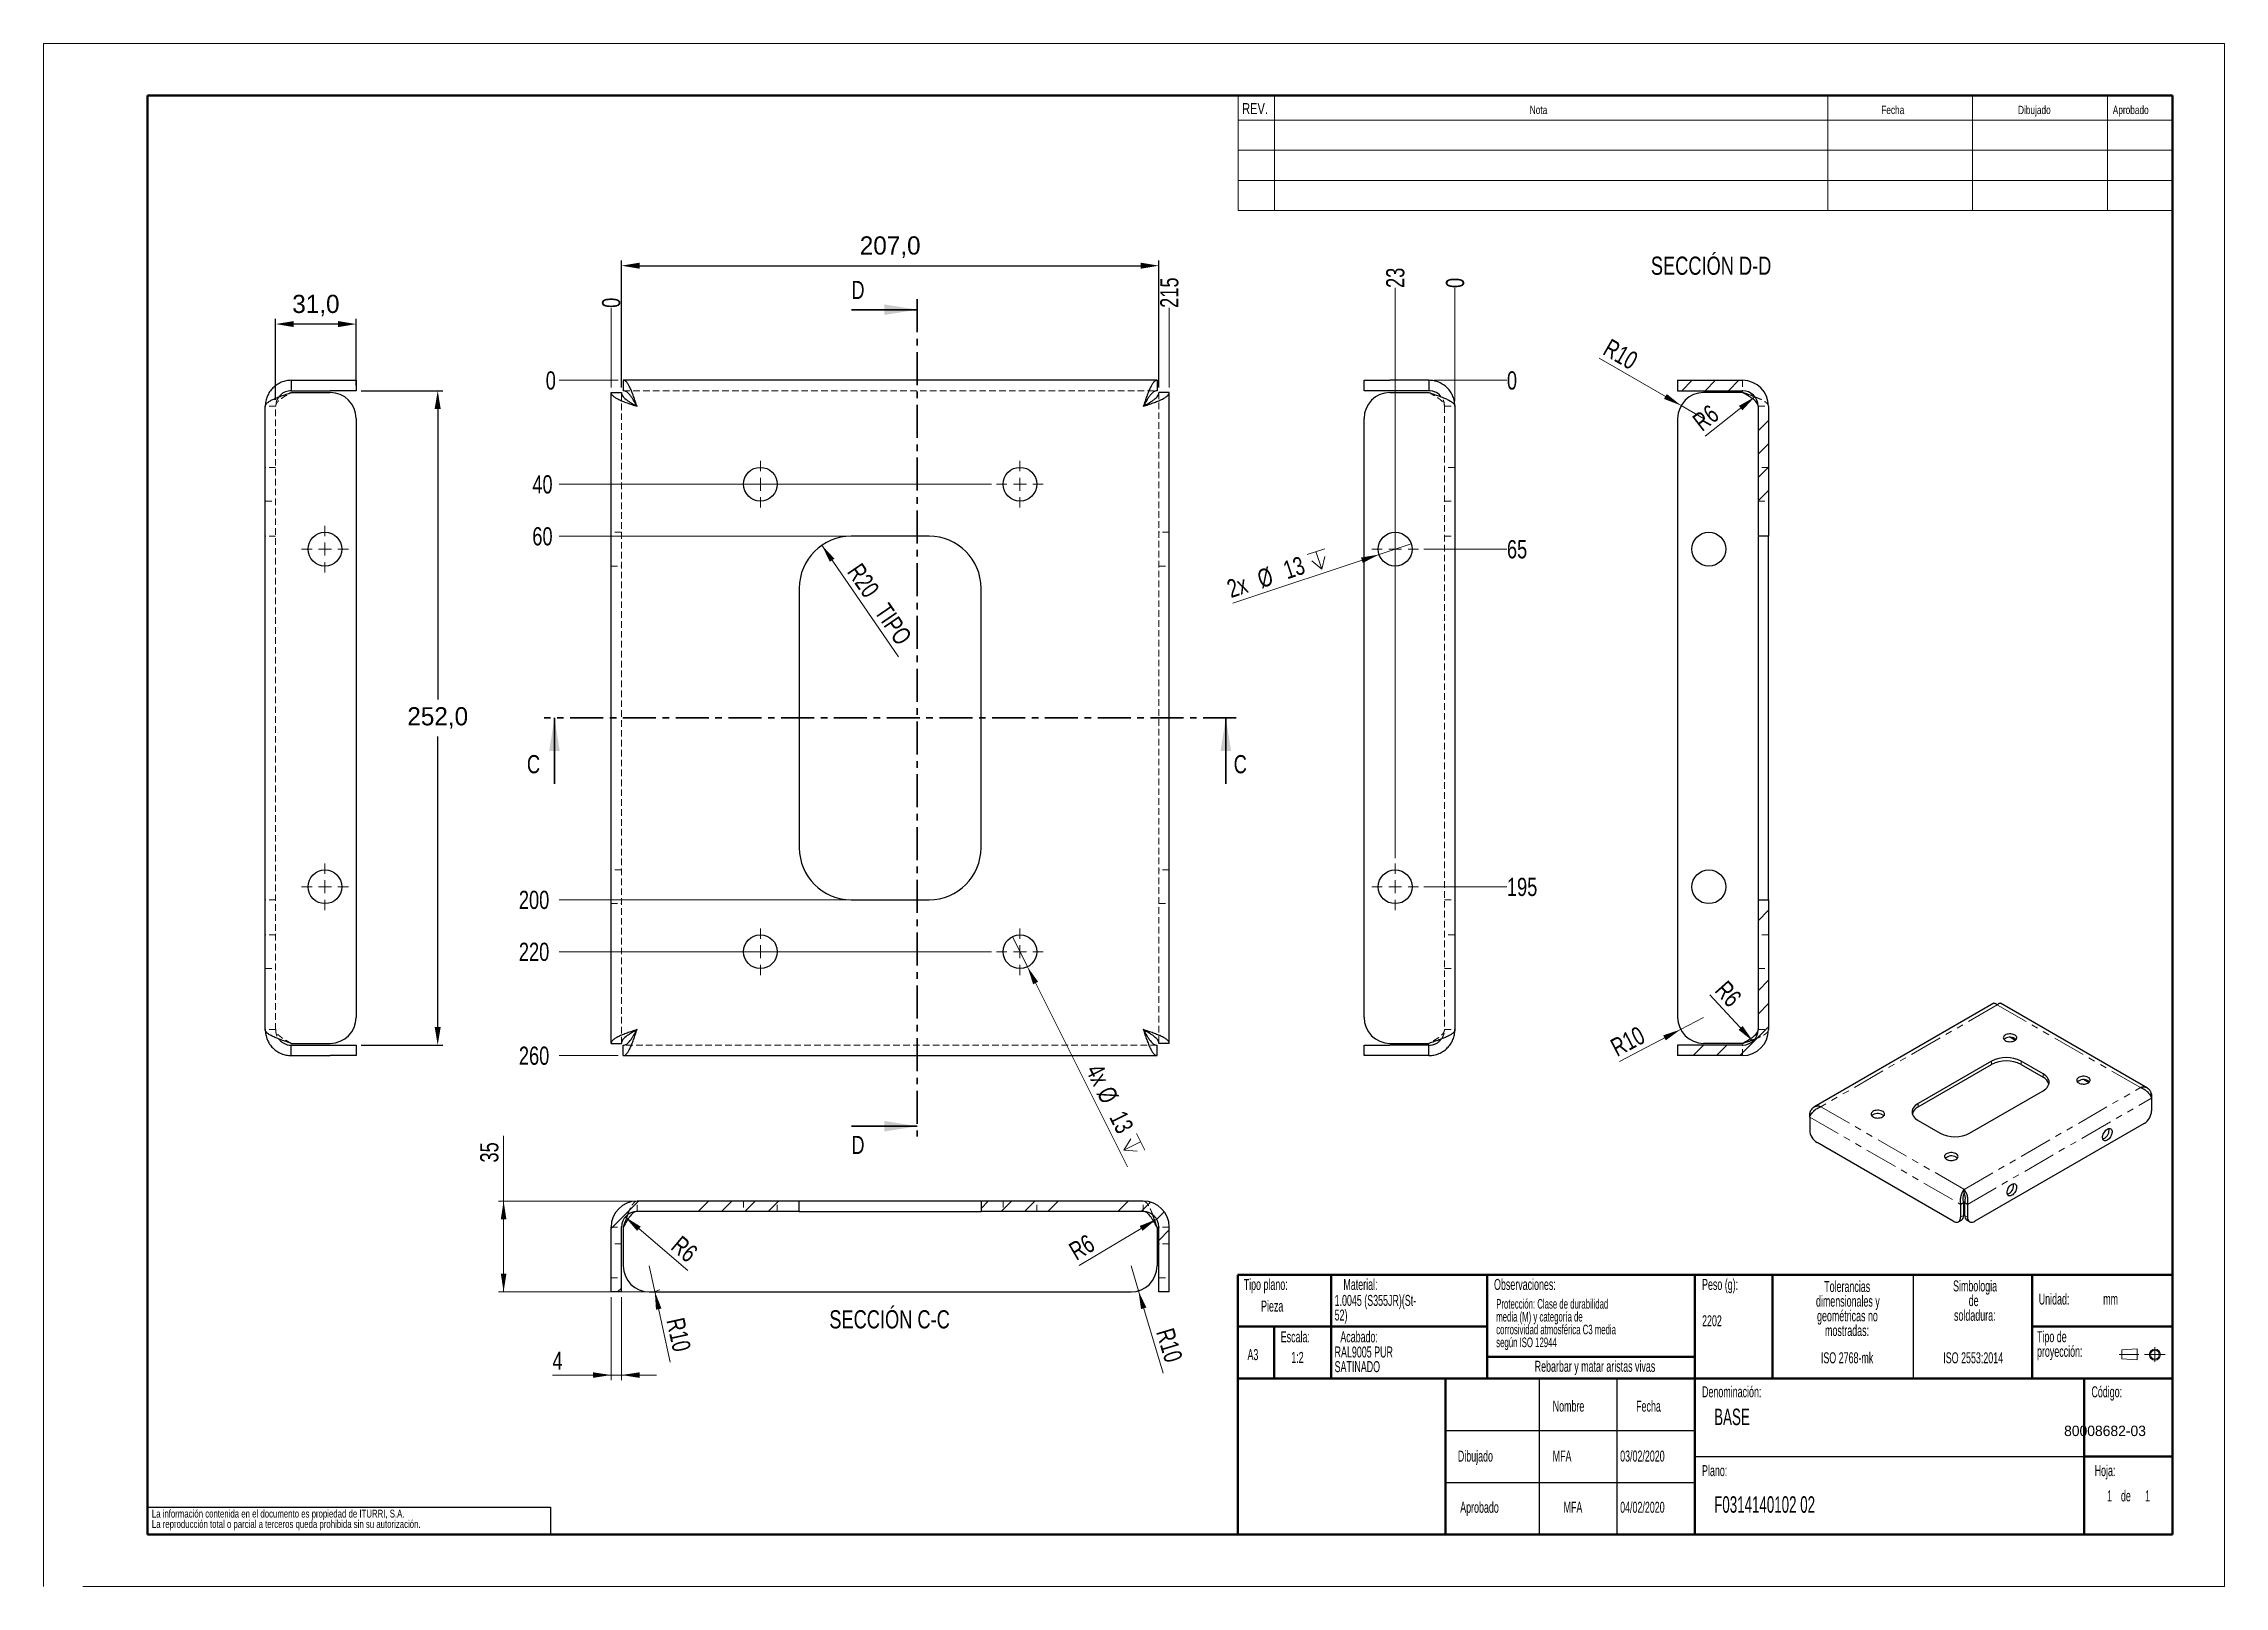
# Model space of a CAD drawing. Header units: millimetres. Extents: x 0 to 859, y 0 to 416.
# Drawn here: x 0 to 420, y 0 to 297 of the extents above; entities that cross this region are included whole.
import ezdxf

# ---------------------------------------------------------------- set-up
doc = ezdxf.new("R2010")
doc.units = ezdxf.units.MM
doc.header["$PDSIZE"] = -1
for name, pattern in [('CENTER', [10.16, 6.35, -1.27, 1.27, -1.27]), ('CENTERX2', [20.32, 12.7, -2.54, 2.54, -2.54]), ('HIDDEN', [1.905, 1.27, -0.635]), ('PHANTOM', [12.7, 6.35, -1.27, 1.27, -1.27, 1.27, -1.27])]:
    doc.linetypes.add(name, pattern=pattern)
for name, color, linetype in [('FORMATO', 7, 'Continuous'), ('MARCADO', 5, 'Continuous'), ('SLD-0', 179, 'Continuous')]:
    doc.layers.add(name, color=color, linetype=linetype)
doc.styles.add('SLDTEXTSTYLE0', font='TXT', dxfattribs={"width": 0.605})
doc.styles.add('SLDTEXTSTYLE1', font='TXT', dxfattribs={"width": 0.75})
doc.dimstyles.new('ISO-25', dxfattribs={"dimtxt": 2.5, "dimasz": 2.5, "dimexe": 1.25, "dimexo": 0.625, "dimtad": 1, "dimtxsty": 'Standard', "dimcen": 2.5, "dimadec": 0, "dimazin": 0, "dimtfac": 1, "dimtmove": 0, "dimatfit": 3, "dimfxl": 0, "dimarcsym": 0})
doc.dimstyles.new('SLDDIMSTYLE0', dxfattribs={"dimtxt": 3.5, "dimasz": 3.5, "dimexe": 0, "dimexo": 0.0625, "dimgap": 0.875, "dimtad": 0, "dimtih": 1, "dimtoh": 1, "dimdec": 0, "dimlfac": 2, "dimrnd": 1e-09, "dimdsep": 46, "dimtxsty": 'SLDTEXTSTYLE1', "dimblk1": 'NONE', "dimblk2": 'NONE', "dimsah": 1, "dimcen": 0.09, "dimadec": 0, "dimazin": 2, "dimtfac": 1, "dimtdec": 0, "dimtofl": 0, "dimtmove": 0, "dimatfit": 3, "dimldrblk": 'NONE', "dimfxl": 0, "dimfrac": 2, "dimtolj": 1, "dimtzin": 12, "dimarcsym": 0})
doc.dimstyles.new('SLDDIMSTYLE1', dxfattribs={"dimtxt": 3.5, "dimasz": 3.5, "dimexe": 0, "dimexo": 0.0625, "dimgap": 0.875, "dimtad": 0, "dimtih": 1, "dimtoh": 1, "dimdec": 1, "dimlfac": 2, "dimrnd": 1e-09, "dimzin": 12, "dimdsep": 46, "dimtxsty": 'SLDTEXTSTYLE1', "dimblk1": 'NONE', "dimblk2": 'NONE', "dimsah": 1, "dimcen": 0.09, "dimadec": 0, "dimazin": 3, "dimtfac": 1, "dimtdec": 1, "dimtofl": 0, "dimtmove": 0, "dimatfit": 3, "dimldrblk": 'NONE', "dimfxl": 0, "dimfrac": 2, "dimtolj": 1, "dimtzin": 12, "dimarcsym": 0})
doc.dimstyles.new('SLDDIMSTYLE2', dxfattribs={"dimtxt": 3.5, "dimasz": 3.5, "dimexe": 0, "dimexo": 0.0625, "dimgap": 0.875, "dimtad": 1, "dimdec": 1, "dimlfac": 2, "dimrnd": 1e-09, "dimzin": 12, "dimdsep": 46, "dimtxsty": 'SLDTEXTSTYLE1', "dimsah": 1, "dimcen": 0, "dimadec": 0, "dimazin": 3, "dimtfac": 1, "dimtdec": 1, "dimtofl": 0, "dimtmove": 1, "dimatfit": 3, "dimfxl": 0, "dimfrac": 2, "dimtolj": 1, "dimtzin": 12, "dimarcsym": 0})
doc.dimstyles.new('SLDDIMSTYLE3', dxfattribs={"dimtxt": 3.5, "dimasz": 3.5, "dimexe": 0, "dimexo": 0.0625, "dimgap": 0.875, "dimtad": 1, "dimdec": 1, "dimlfac": 2, "dimrnd": 1e-09, "dimzin": 12, "dimdsep": 46, "dimtxsty": 'SLDTEXTSTYLE1', "dimblk1": 'NONE', "dimsah": 1, "dimcen": 0, "dimadec": 0, "dimazin": 3, "dimtfac": 1, "dimtdec": 1, "dimtmove": 0, "dimatfit": 3, "dimldrblk": 'NONE', "dimfxl": 0, "dimfrac": 2, "dimtolj": 1, "dimtzin": 12, "dimarcsym": 0})
doc.dimstyles.new('SLDDIMSTYLE4', dxfattribs={"dimtxt": 3.5, "dimasz": 3.5, "dimexe": 0, "dimexo": 0.0625, "dimgap": 0.875, "dimtad": 1, "dimdec": 1, "dimlfac": 2, "dimrnd": 1e-09, "dimzin": 12, "dimdsep": 46, "dimtxsty": 'SLDTEXTSTYLE1', "dimsah": 1, "dimcen": 0.09, "dimadec": 0, "dimazin": 3, "dimtfac": 1, "dimtdec": 1, "dimtmove": 0, "dimatfit": 0, "dimfxl": 0, "dimfrac": 2, "dimtolj": 1, "dimtzin": 12, "dimarcsym": 0})
doc.dimstyles.new('SLDDIMSTYLE5', dxfattribs={"dimtxt": 3.5, "dimasz": 3.5, "dimexe": 0, "dimexo": 0.0625, "dimgap": 0.875, "dimtad": 1, "dimdec": 1, "dimlfac": 2, "dimrnd": 1e-09, "dimzin": 12, "dimdsep": 46, "dimtxsty": 'SLDTEXTSTYLE1', "dimsah": 1, "dimcen": 0.09, "dimadec": 0, "dimazin": 3, "dimtfac": 1, "dimtdec": 1, "dimtofl": 0, "dimtmove": 0, "dimatfit": 3, "dimfxl": 0, "dimfrac": 2, "dimtolj": 1, "dimtzin": 12, "dimarcsym": 0})
doc.dimstyles.new('SLDDIMSTYLE6', dxfattribs={"dimtxt": 3.5, "dimasz": 3.5, "dimexe": 0, "dimexo": 0.0625, "dimgap": 0.875, "dimtad": 1, "dimdec": 1, "dimlfac": 2, "dimrnd": 1e-09, "dimzin": 12, "dimdsep": 46, "dimtxsty": 'SLDTEXTSTYLE1', "dimsah": 1, "dimcen": 0, "dimadec": 0, "dimazin": 3, "dimtfac": 1, "dimtdec": 1, "dimtofl": 0, "dimtmove": 0, "dimatfit": 3, "dimfxl": 0, "dimfrac": 2, "dimtolj": 1, "dimtzin": 12, "dimarcsym": 0})
pattern_1 = [(45, (0, 0), (-13.4704, 13.4704), []), (45, (4.49, 2e-323), (-13.4704, 13.4704), []), (45, (8.98, 4e-323), (-13.4704, 13.4704), []), (45, (13.47, 6e-323), (-13.4704, 13.4704), [])]

msp = doc.modelspace()

# ---------------------------------------------------------------- texts
at = {"color": 7, "linetype": 'Continuous', "lineweight": 0, "style": 'SLDTEXTSTYLE1'}
for s, insert, char_height, attachment_point in [('REV.', (230.836, 285.552), 2.1167, 1), ('Nota', (286.224, 285.026), 1.5875, 1), ('Fecha', (353.926, 285.026), 1.5875, 1), ('Dibujado', (380.261, 285.026), 1.5875, 1), ('Aprobado', (398.51, 285.026), 1.5875, 1), ('SECCIÓN D-D', (321.148, 255.999), 3.5, 2), ('SECCIÓN C-C', (162.925, 53.161), 3.5, 2)]:
    msp.add_mtext(s, dxfattribs=dict(at, insert=insert, char_height=char_height, attachment_point=attachment_point))
at = {"color": 7, "linetype": 'Continuous', "char_height": 3.5, "attachment_point": 1, "style": 'SLDTEXTSTYLE1'}
for s, insert in [('D', (155.565, 251.333)), ('C', (93.082, 160.033)), ('C', (229.204, 160.033)), ('D', (155.565, 86.731))]:
    msp.add_mtext(s, dxfattribs=dict(at, insert=insert))
at = {"insert": (389.127, 30.938), "char_height": 2, "attachment_point": 1}
msp.add_mtext_dynamic_manual_height_columns('80008682-03', width=15.59372, gutter_width=17.5, heights=[0], dxfattribs=at)
at = {"layer": 'SLD-0', "style": 'SLDTEXTSTYLE0'}
for s, insert, char_height, attachment_point in [('Tipo plano:', (231.129, 59.181), 2.11667, 1), ('Tipo plano:', (231.129, 59.181), 2.11667, 1), ('Material:', (250.33, 59.181), 2.1167, 1), ('Material:', (250.33, 59.181), 2.1167, 1), ('Observaciones:', (279.339, 59.181), 2.11667, 1), ('Observaciones:', (279.339, 59.181), 2.11667, 1), ('Peso (g):', (319.403, 59.181), 2.1167, 1), ('Peso (g):', (319.403, 59.181), 2.1167, 1), ('Pieza', (234.473, 55.019), 2.1167, 1), ('Pieza', (234.473, 55.019), 2.1167, 1), ('Unidad:', (384.246, 56.371), 2.1167, 1), ('Unidad:', (384.246, 56.371), 2.1167, 1), ('mm', (396.662, 56.371), 2.1167, 1), ('mm', (396.662, 56.371), 2.1167, 1), ('2202', (319.403, 52.181), 2.1167, 1), ('2202', (319.403, 52.181), 2.1167, 1), ('Escala:', (238.263, 49.101), 2.1167, 1), ('Escala:', (238.263, 49.101), 2.1167, 1), ('Acabado:', (249.738, 49.101), 2.1167, 1), ('Acabado:', (249.738, 49.101), 2.1167, 1), ('A3', (231.859, 45.674), 2.1167, 1), ('A3', (231.859, 45.674), 2.1167, 1), ('1:2', (240.29, 45.135), 2.1167, 1), ('1:2', (240.29, 45.135), 2.1167, 1), ('Rebarbar y matar aristas vivas', (298.785, 43.424), 2.11667, 2), ('Rebarbar y matar aristas vivas', (298.785, 43.424), 2.11667, 2), ('ISO 2768-mk', (347.337, 45.06), 2.11667, 2), ('ISO 2768-mk', (347.337, 45.06), 2.11667, 2), ('ISO 2553:2014', (371.625, 45.06), 2.11667, 2), ('ISO 2553:2014', (371.625, 45.06), 2.11667, 2), ('Denominación:', (319.403, 38.514), 2.11667, 1), ('Denominación:', (319.403, 38.514), 2.11667, 1), ('Código:', (394.398, 38.514), 2.1167, 1), ('Código:', (394.398, 38.514), 2.1167, 1), ('Nombre', (290.638, 35.755), 2.1167, 1), ('Nombre', (290.638, 35.755), 2.1167, 1), ('Fecha', (306.708, 35.755), 2.1167, 1), ('Fecha', (306.708, 35.755), 2.1167, 1), ('BASE', (321.739, 34.217), 3.175, 1), ('BASE', (321.739, 34.217), 3.175, 1), ('Dibujado', (272.373, 26.14), 2.1167, 1), ('Dibujado', (272.373, 26.14), 2.1167, 1), ('MFA', (290.638, 26.14), 2.1167, 1), ('03/02/2020', (303.629, 26.14), 2.1167, 1), ('Plano:', (319.403, 23.338), 2.1167, 1), ('Plano:', (319.403, 23.338), 2.1167, 1), ('Hoja:', (395.014, 23.338), 2.1167, 1), ('Hoja:', (395.014, 23.338), 2.1167, 1), ('F0314140102 02', (321.739, 17.347), 3.175, 1), ('F0314140102 02', (321.739, 17.347), 3.175, 1), ('1', (397.413, 18.475), 2.117, 1), ('1', (397.413, 18.475), 2.117, 1), ('1', (397.413, 18.475), 2.117, 1), ('1', (397.413, 18.475), 2.117, 1), ('de', (400.078, 18.475), 2.1167, 1), ('de', (400.078, 18.475), 2.1167, 1), ('de', (400.078, 18.475), 2.1167, 1), ('de', (400.078, 18.475), 2.1167, 1), ('1', (404.731, 18.475), 2.117, 1), ('1', (404.731, 18.475), 2.117, 1), ('1', (404.731, 18.475), 2.117, 1), ('1', (404.731, 18.475), 2.117, 1), ('Aprobado', (272.825, 16.282), 2.1167, 1), ('Aprobado', (272.825, 16.282), 2.1167, 1), ('MFA', (292.735, 16.282), 2.1167, 1), ('04/02/2020', (303.629, 16.282), 2.1167, 1)]:
    msp.add_mtext(s, dxfattribs=dict(at, insert=insert, char_height=char_height, attachment_point=attachment_point))

# ---------------------------------------------------------------- blocks, each defined once
blk = doc.blocks.new('Bloque3')
at = {"color": 7, "linetype": 'CENTERX2', "lineweight": 18}
for p, q in [((397.92, 130.06), (394.8, 130.06)), ((398.88, 130.02), (402.16, 130.02)), ((400.52, 128.85), (400.52, 131.19))]:
    blk.add_line(p, q, dxfattribs=at)
at = {"color": 7, "linetype": 'Continuous', "lineweight": 18}
for p, q in [((397.68, 130.95), (395.23, 130.77)), ((395.23, 130.77), (395.23, 129.34)), ((397.68, 130.95), (397.68, 129.16)), ((397.68, 129.16), (395.23, 129.34))]:
    blk.add_line(p, q, dxfattribs=at)
for radius in [0.892, 0.713]:
    blk.add_circle((400.52, 130.02), radius, dxfattribs=at)
blk = doc.blocks.new('SW_NOTE_0')
at = {"layer": 'SLD-0', "color": 0, "attachment_point": 2, "style": 'SLDTEXTSTYLE0'}
for s, insert, char_height in [('dimensionales y', (7.54, -0.09), 2.1167), ('Tolerancias', (7.41, 2.73), 2.1167), ('geométricas no', (7.46, -2.92), 2.1167), ('mostradas:', (7.38, -5.74), 2.117)]:
    blk.add_mtext(s, dxfattribs=dict(at, insert=insert, char_height=char_height))
blk = doc.blocks.new('SW_NOTE_0_1')
at = {"layer": 'SLD-0', "color": 0, "attachment_point": 1, "style": 'SLDTEXTSTYLE0'}
for s, insert, char_height in [('Tipo de', (0, 2.73), 2.117), ('proyección:', (0, -0.09), 2.1167)]:
    blk.add_mtext(s, dxfattribs=dict(at, insert=insert, char_height=char_height))
blk = doc.blocks.new('SW_NOTE_0_2')
at = {"layer": 'SLD-0', "color": 0, "char_height": 2.117, "attachment_point": 2, "style": 'SLDTEXTSTYLE0'}
for s, insert in [('Simbologia', (7.11, 2.73)), ('de', (6.84, -0.09)), ('soldadura:', (7.06, -2.92))]:
    blk.add_mtext(s, dxfattribs=dict(at, insert=insert))
blk = doc.blocks.new('SW_NOTE_0_3')
at = {"layer": 'SLD-0', "color": 0, "attachment_point": 1, "style": 'SLDTEXTSTYLE0'}
for s, insert, char_height in [('52)', (0, -0.09), 2.117), ('1.0045 (S355JR)(St-', (0, 2.73), 2.1167)]:
    blk.add_mtext(s, dxfattribs=dict(at, insert=insert, char_height=char_height))
blk = doc.blocks.new('SW_NOTE_0_4')
at = {"layer": 'SLD-0', "color": 0, "char_height": 1.5, "attachment_point": 1, "style": 'SLDTEXTSTYLE1'}
for s, insert in [('La información contenida en el documento es propiedad de ITURRI, S.A.', (0, 1.93)), ('La reproducción total o parcial a terceros queda prohibida sin su autorización.', (0, -0.07))]:
    blk.add_mtext(s, dxfattribs=dict(at, insert=insert))
blk = doc.blocks.new('SW_NOTE_0_5')
at = {"layer": 'SLD-0', "color": 0, "attachment_point": 1, "style": 'SLDTEXTSTYLE0'}
for s, insert, char_height in [('RAL9005 PUR', (0, 2.73), 2.1167), ('SATINADO', (0, -0.09), 2.117)]:
    blk.add_mtext(s, dxfattribs=dict(at, insert=insert, char_height=char_height))
blk = doc.blocks.new('SW_NOTE_0_6')
at = {"layer": 'SLD-0', "color": 0, "char_height": 1.8521, "attachment_point": 1, "style": 'SLDTEXTSTYLE0'}
for s, insert in [('media (M) y categoría de', (0, -0.08)), ('Protección: Clase de durabilidad', (0, 2.39)), ('corrosividad atmosférica C3 media', (0, -2.55)), ('según ISO 12944', (0, -5.02))]:
    blk.add_mtext(s, dxfattribs=dict(at, insert=insert))
blk = doc.blocks.new('SW_NOTE_0_7')
at = {"layer": 'SLD-0', "color": 0, "attachment_point": 2, "style": 'SLDTEXTSTYLE0'}
for s, insert, char_height in [('dimensionales y', (7.54, -0.09), 2.1167), ('Tolerancias', (7.41, 2.73), 2.1167), ('geométricas no', (7.46, -2.92), 2.1167), ('mostradas:', (7.38, -5.74), 2.117)]:
    blk.add_mtext(s, dxfattribs=dict(at, insert=insert, char_height=char_height))
blk = doc.blocks.new('SW_NOTE_0_8')
at = {"layer": 'SLD-0', "color": 0, "attachment_point": 1, "style": 'SLDTEXTSTYLE0'}
for s, insert, char_height in [('Tipo de', (0, 2.73), 2.117), ('proyección:', (0, -0.09), 2.1167)]:
    blk.add_mtext(s, dxfattribs=dict(at, insert=insert, char_height=char_height))
blk = doc.blocks.new('SW_NOTE_0_9')
at = {"layer": 'SLD-0', "color": 0, "char_height": 2.117, "attachment_point": 2, "style": 'SLDTEXTSTYLE0'}
for s, insert in [('Simbologia', (7.11, 2.73)), ('de', (6.84, -0.09)), ('soldadura:', (7.06, -2.92))]:
    blk.add_mtext(s, dxfattribs=dict(at, insert=insert))
blk = doc.blocks.new('SW_NOTE_0_10')
at = {"layer": 'SLD-0', "color": 0, "attachment_point": 1, "style": 'SLDTEXTSTYLE0'}
for s, insert, char_height in [('52)', (0, -0.09), 2.117), ('1.0045 (S355JR)(St-', (0, 2.73), 2.1167)]:
    blk.add_mtext(s, dxfattribs=dict(at, insert=insert, char_height=char_height))
blk = doc.blocks.new('SW_NOTE_0_11')
at = {"layer": 'SLD-0', "color": 0, "char_height": 1.5, "attachment_point": 1, "style": 'SLDTEXTSTYLE1'}
for s, insert in [('La información contenida en el documento es propiedad de ITURRI, S.A.', (0, 1.93)), ('La reproducción total o parcial a terceros queda prohibida sin su autorización.', (0, -0.07))]:
    blk.add_mtext(s, dxfattribs=dict(at, insert=insert))
blk = doc.blocks.new('SW_NOTE_0_12')
at = {"layer": 'SLD-0', "color": 0, "attachment_point": 1, "style": 'SLDTEXTSTYLE0'}
for s, insert, char_height in [('RAL9005 PUR', (0, 2.73), 2.1167), ('SATINADO', (0, -0.09), 2.117)]:
    blk.add_mtext(s, dxfattribs=dict(at, insert=insert, char_height=char_height))
blk = doc.blocks.new('_D')
at = {"color": 7, "linetype": 'Continuous', "lineweight": 0}
blk.add_line((110.64, 232.18), (99.29, 232.18), dxfattribs=at)
at = {"color": 7, "linetype": 'Continuous', "lineweight": 18, "insert": (96.7, 233.91), "char_height": 3.5, "attachment_point": 1, "style": 'SLDTEXTSTYLE1'}
blk.add_mtext('0', dxfattribs=at)
blk = doc.blocks.new('_None')
blk = doc.blocks.new('_D_1')
at = {"color": 7, "linetype": 'Continuous', "lineweight": 0}
blk.add_line((182.54, 212.18), (99.29, 212.18), dxfattribs=at)
at = {"color": 7, "linetype": 'Continuous', "lineweight": 18, "insert": (94.12, 213.91), "char_height": 3.5, "attachment_point": 1, "style": 'SLDTEXTSTYLE1'}
blk.add_mtext('40', dxfattribs=at)
blk = doc.blocks.new('_D_2')
at = {"color": 7, "linetype": 'Continuous', "lineweight": 0}
blk.add_line((154.54, 202.18), (99.29, 202.18), dxfattribs=at)
at = {"color": 7, "linetype": 'Continuous', "lineweight": 18, "insert": (94.12, 203.91), "char_height": 3.5, "attachment_point": 1, "style": 'SLDTEXTSTYLE1'}
blk.add_mtext('60', dxfattribs=at)
blk = doc.blocks.new('_D_3')
at = {"color": 7, "linetype": 'Continuous', "lineweight": 0}
blk.add_line((154.54, 132.18), (99.29, 132.18), dxfattribs=at)
at = {"color": 7, "linetype": 'Continuous', "lineweight": 18, "insert": (91.53, 133.91), "char_height": 3.5, "attachment_point": 1, "style": 'SLDTEXTSTYLE1'}
blk.add_mtext('200', dxfattribs=at)
blk = doc.blocks.new('_D_4')
at = {"color": 7, "linetype": 'Continuous', "lineweight": 0}
blk.add_line((182.54, 122.18), (99.29, 122.18), dxfattribs=at)
at = {"color": 7, "linetype": 'Continuous', "lineweight": 18, "insert": (91.53, 123.91), "char_height": 3.5, "attachment_point": 1, "style": 'SLDTEXTSTYLE1'}
blk.add_mtext('220', dxfattribs=at)
blk = doc.blocks.new('_D_5')
at = {"color": 7, "linetype": 'Continuous', "lineweight": 0}
blk.add_line((110.64, 102.18), (99.29, 102.18), dxfattribs=at)
at = {"color": 7, "linetype": 'Continuous', "lineweight": 18, "insert": (91.53, 103.91), "char_height": 3.5, "attachment_point": 1, "style": 'SLDTEXTSTYLE1'}
blk.add_mtext('260', dxfattribs=at)
blk = doc.blocks.new('_D_6')
at = {"color": 7, "linetype": 'Continuous', "lineweight": 0}
blk.add_line((109.29, 230.83), (109.29, 246.13), dxfattribs=at)
at = {"color": 7, "linetype": 'Continuous', "lineweight": 18, "insert": (107.55, 246.13), "char_height": 3.5, "attachment_point": 1, "rotation": 90, "style": 'SLDTEXTSTYLE1'}
blk.add_mtext('0', dxfattribs=at)
blk = doc.blocks.new('_D_11')
at = {"color": 7, "linetype": 'Continuous', "lineweight": 0}
blk.add_line((216.79, 230.83), (216.79, 246.13), dxfattribs=at)
at = {"color": 7, "linetype": 'Continuous', "lineweight": 18, "insert": (215.05, 246.13), "char_height": 3.5, "attachment_point": 1, "rotation": 90, "style": 'SLDTEXTSTYLE1'}
blk.add_mtext('215', dxfattribs=at)
blk = doc.blocks.new('_D_12')
at = {"color": 7, "linetype": 'Continuous', "lineweight": 0}
blk.add_line((149.88, 200.43), (164.62, 178.93), dxfattribs=at)
at = {"color": 7, "linetype": 'Continuous', "lineweight": 18}
blk.add_solid([(149.88, 200.43), (151.42, 197.24), (152.31, 197.85)], dxfattribs=at)
at = {"color": 7, "linetype": 'Continuous', "lineweight": 18, "char_height": 3.5, "attachment_point": 1, "rotation": 304.4328, "style": 'SLDTEXTSTYLE1'}
for s, insert in [('R20', (157.51, 197.29)), ('TIPO', (162.78, 189.6))]:
    blk.add_mtext(s, dxfattribs=dict(at, insert=insert))
blk = doc.blocks.new('SW_SYMBOL_HOLE_DEPTH')
at = {"color": 0, "linetype": 'Continuous', "lineweight": 18}
for p, q in [((0, 875), (800, 875)), ((100, 555), (400, 75)), ((400, 875), (400, 75)), ((700, 555), (400, 75))]:
    blk.add_line(p, q, dxfattribs=at)
blk = doc.blocks.new('_D_13')
at = {"color": 7, "linetype": 'Continuous', "lineweight": 0}
for q in [(186.58, 125.09), (208.78, 80.77)]:
    blk.add_line((189.49, 119.27), q, dxfattribs=at)
at = {"color": 7, "linetype": 'Continuous', "lineweight": 18}
blk.add_solid([(189.49, 119.27), (190.58, 115.9), (191.54, 116.39)], dxfattribs=at)
at = {"color": 7, "linetype": 'Continuous', "lineweight": 18, "xscale": 0.004470703125, "yscale": 0.004470703125, "zscale": 0.004470703125, "rotation": 296.6079310225415}
blk.add_blockref('SW_SYMBOL_HOLE_DEPTH', (206.97, 85.45), dxfattribs=at)
at = {"color": 7, "linetype": 'Continuous', "lineweight": 18, "char_height": 3.5, "attachment_point": 1, "rotation": 296.6079, "style": 'SLDTEXTSTYLE1'}
for s, insert in [('4x', (203.77, 100.94)), ('%%c', (205.89, 96.6)), ('13', (208.3, 91.9))]:
    blk.add_mtext(s, dxfattribs=dict(at, insert=insert))
blk = doc.blocks.new('SW_CENTERMARKSYMBOL_0')
at = {"color": 0, "linetype": 'Continuous', "lineweight": 18}
for p, q in [((0, 2.5), (0, 4.5)), ((-2.5, 0), (-4.5, 0)), ((0, 0), (-1.25, 0)), ((0, 0), (0, 1.25)), ((0, 0), (0, -1.25)), ((0, 0), (1.25, 0)), ((2.5, 0), (4.5, 0)), ((0, -2.5), (0, -4.5))]:
    blk.add_line(p, q, dxfattribs=at)
blk = doc.blocks.new('SW_CENTERMARKSYMBOL_1')
at = {"color": 0, "linetype": 'Continuous', "lineweight": 18}
for p, q in [((0, 2.5), (0, 4.5)), ((-2.5, 0), (-4.5, 0)), ((0, 0), (-1.25, 0)), ((0, 0), (0, 1.25)), ((0, 0), (0, -1.25)), ((0, 0), (1.25, 0)), ((2.5, 0), (4.5, 0)), ((0, -2.5), (0, -4.5))]:
    blk.add_line(p, q, dxfattribs=at)
blk = doc.blocks.new('SW_CENTERMARKSYMBOL_2')
at = {"color": 0, "linetype": 'Continuous', "lineweight": 18}
for p, q in [((0, 2.5), (0, 4.5)), ((-2.5, 0), (-4.5, 0)), ((0, 0), (-1.25, 0)), ((0, 0), (0, 1.25)), ((0, 0), (0, -1.25)), ((0, 0), (1.25, 0)), ((2.5, 0), (4.5, 0)), ((0, -2.5), (0, -4.5))]:
    blk.add_line(p, q, dxfattribs=at)
blk = doc.blocks.new('SW_CENTERMARKSYMBOL_3')
at = {"color": 0, "linetype": 'Continuous', "lineweight": 18}
for p, q in [((0, 2.5), (0, 4.5)), ((-2.5, 0), (-4.5, 0)), ((0, 0), (-1.25, 0)), ((0, 0), (0, 1.25)), ((0, 0), (0, -1.25)), ((0, 0), (1.25, 0)), ((2.5, 0), (4.5, 0)), ((0, -2.5), (0, -4.5))]:
    blk.add_line(p, q, dxfattribs=at)
blk = doc.blocks.new('_D_14')
at = {"color": 7, "linetype": 'Continuous', "lineweight": 0}
blk.add_line((267.8, 232.18), (281.82, 232.18), dxfattribs=at)
at = {"color": 7, "linetype": 'Continuous', "lineweight": 18, "insert": (281.82, 233.91), "char_height": 3.5, "attachment_point": 1, "style": 'SLDTEXTSTYLE1'}
blk.add_mtext('0', dxfattribs=at)
blk = doc.blocks.new('_D_15')
at = {"color": 7, "linetype": 'Continuous', "lineweight": 0}
blk.add_line((265.8, 199.68), (281.82, 199.68), dxfattribs=at)
at = {"color": 7, "linetype": 'Continuous', "lineweight": 18, "insert": (281.82, 201.41), "char_height": 3.5, "attachment_point": 1, "style": 'SLDTEXTSTYLE1'}
blk.add_mtext('65', dxfattribs=at)
blk = doc.blocks.new('_D_16')
at = {"color": 7, "linetype": 'Continuous', "lineweight": 0}
blk.add_line((265.8, 134.68), (281.82, 134.68), dxfattribs=at)
at = {"color": 7, "linetype": 'Continuous', "lineweight": 18, "insert": (281.82, 136.41), "char_height": 3.5, "attachment_point": 1, "style": 'SLDTEXTSTYLE1'}
blk.add_mtext('195', dxfattribs=at)
blk = doc.blocks.new('_D_17')
at = {"color": 7, "linetype": 'Continuous', "lineweight": 0}
blk.add_line((271.8, 228.18), (271.8, 249.96), dxfattribs=at)
at = {"color": 7, "linetype": 'Continuous', "lineweight": 18, "insert": (270.07, 249.96), "char_height": 3.5, "attachment_point": 1, "rotation": 90, "style": 'SLDTEXTSTYLE1'}
blk.add_mtext('0', dxfattribs=at)
blk = doc.blocks.new('_D_18')
at = {"color": 7, "linetype": 'Continuous', "lineweight": 0}
blk.add_line((260.3, 140.18), (260.3, 249.96), dxfattribs=at)
at = {"color": 7, "linetype": 'Continuous', "lineweight": 18, "insert": (258.57, 249.96), "char_height": 3.5, "attachment_point": 1, "rotation": 90, "style": 'SLDTEXTSTYLE1'}
blk.add_mtext('23', dxfattribs=at)
blk = doc.blocks.new('_D_19')
at = {"color": 7, "linetype": 'Continuous', "lineweight": 0}
for q in [(229.02, 189.25), (263.38, 200.71)]:
    blk.add_line((257.22, 198.65), q, dxfattribs=at)
at = {"color": 7, "linetype": 'Continuous', "lineweight": 18}
blk.add_solid([(257.22, 198.65), (253.73, 198.06), (254.07, 197.03)], dxfattribs=at)
at = {"color": 7, "linetype": 'Continuous', "lineweight": 18, "xscale": 0.004470703125, "yscale": 0.004470703125, "zscale": 0.004470703125, "rotation": 18.43327634929203}
blk.add_blockref('SW_SYMBOL_HOLE_DEPTH', (244.59, 194.93), dxfattribs=at)
at = {"color": 7, "linetype": 'Continuous', "lineweight": 18, "char_height": 3.5, "attachment_point": 1, "rotation": 18.4333, "style": 'SLDTEXTSTYLE1'}
for s, insert in [('13', (238.4, 197.17)), ('2x', (227.58, 193.56)), ('%%c', (233.41, 195.45))]:
    blk.add_mtext(s, dxfattribs=dict(at, insert=insert))
blk = doc.blocks.new('SW_CENTERMARKSYMBOL_4')
at = {"color": 0, "linetype": 'Continuous', "lineweight": 18}
for p, q in [((0, 2.5), (0, 4.5)), ((-2.5, 0), (-4.5, 0)), ((0, 0), (-1.25, 0)), ((0, 0), (0, 1.25)), ((0, 0), (0, -1.25)), ((0, 0), (1.25, 0)), ((2.5, 0), (4.5, 0)), ((0, -2.5), (0, -4.5))]:
    blk.add_line(p, q, dxfattribs=at)
blk = doc.blocks.new('SW_CENTERMARKSYMBOL_5')
at = {"color": 0, "linetype": 'Continuous', "lineweight": 18}
for p, q in [((0, 2.5), (0, 4.5)), ((-2.5, 0), (-4.5, 0)), ((0, 0), (-1.25, 0)), ((0, 0), (0, 1.25)), ((0, 0), (0, -1.25)), ((0, 0), (1.25, 0)), ((2.5, 0), (4.5, 0)), ((0, -2.5), (0, -4.5))]:
    blk.add_line(p, q, dxfattribs=at)
blk = doc.blocks.new('_D_20')
at = {"color": 7, "linetype": 'Continuous', "lineweight": 0}
for p, q in [((109.29, 55.68), (109.29, 39.68)), ((111.29, 55.68), (111.29, 39.68)), ((109.29, 40.68), (98, 40.68)), ((111.29, 40.68), (109.29, 40.68)), ((111.29, 40.68), (118.02, 40.68))]:
    blk.add_line(p, q, dxfattribs=at)
at = {"color": 7, "linetype": 'Continuous', "lineweight": 18}
for points in [[(109.29, 40.68), (105.79, 41.21), (105.79, 40.14)], [(111.29, 40.68), (114.79, 40.14), (114.79, 41.21)]]:
    blk.add_solid(points, dxfattribs=at)
at = {"color": 7, "linetype": 'Continuous', "lineweight": 18, "insert": (98, 45.19), "char_height": 3.5, "attachment_point": 1, "style": 'SLDTEXTSTYLE1'}
blk.add_mtext('4', dxfattribs=at)
blk = doc.blocks.new('_D_21')
at = {"color": 7, "linetype": 'Continuous', "lineweight": 0}
for p, q in [((88.59, 74.18), (88.59, 86.76)), ((113.29, 74.18), (87.59, 74.18)), ((88.59, 56.68), (88.59, 74.18)), ((115.64, 56.68), (87.59, 56.68))]:
    blk.add_line(p, q, dxfattribs=at)
at = {"color": 7, "linetype": 'Continuous', "lineweight": 18}
for points in [[(88.59, 74.18), (88.05, 70.68), (89.13, 70.68)], [(88.59, 56.68), (89.13, 60.18), (88.05, 60.18)]]:
    blk.add_solid(points, dxfattribs=at)
at = {"color": 7, "linetype": 'Continuous', "lineweight": 18, "insert": (84.08, 81.59), "char_height": 3.5, "attachment_point": 1, "rotation": 90, "style": 'SLDTEXTSTYLE1'}
blk.add_mtext('35', dxfattribs=at)
blk = doc.blocks.new('_D_22')
at = {"color": 7, "linetype": 'Continuous', "lineweight": 0}
blk.add_line((112, 71.11), (124.09, 60.78), dxfattribs=at)
at = {"color": 7, "linetype": 'Continuous', "lineweight": 18}
blk.add_solid([(112, 71.11), (114.31, 68.43), (115.01, 69.25)], dxfattribs=at)
at = {"color": 7, "linetype": 'Continuous', "lineweight": 18, "insert": (122.85, 67.73), "char_height": 3.5, "attachment_point": 1, "rotation": 319.8249, "style": 'SLDTEXTSTYLE1'}
blk.add_mtext('R6', dxfattribs=at)
blk = doc.blocks.new('_D_23')
at = {"color": 7, "linetype": 'Continuous', "lineweight": 0}
blk.add_line((214.37, 70.7), (199.41, 61.77), dxfattribs=at)
at = {"color": 7, "linetype": 'Continuous', "lineweight": 18}
blk.add_solid([(214.37, 70.7), (211.09, 69.37), (211.64, 68.45)], dxfattribs=at)
at = {"color": 7, "linetype": 'Continuous', "lineweight": 18, "insert": (197.11, 65.66), "char_height": 3.5, "attachment_point": 1, "rotation": 30.5888, "style": 'SLDTEXTSTYLE1'}
blk.add_mtext('R6', dxfattribs=at)
blk = doc.blocks.new('_D_24')
at = {"color": 7, "linetype": 'Continuous', "lineweight": 0}
for q in [(209.43, 61.68), (215.59, 41.05)]:
    blk.add_line((210.86, 56.88), q, dxfattribs=at)
at = {"color": 7, "linetype": 'Continuous', "lineweight": 18}
blk.add_solid([(210.86, 56.88), (211.35, 53.38), (212.38, 53.68)], dxfattribs=at)
at = {"color": 7, "linetype": 'Continuous', "lineweight": 18, "insert": (217.59, 50), "char_height": 3.5, "attachment_point": 1, "rotation": 286.6218, "style": 'SLDTEXTSTYLE1'}
blk.add_mtext('R10', dxfattribs=at)
blk = doc.blocks.new('_D_25')
at = {"color": 7, "linetype": 'Continuous', "lineweight": 0}
for q in [(116.64, 61.68), (120.69, 43.19)]:
    blk.add_line((117.71, 56.79), q, dxfattribs=at)
at = {"color": 7, "linetype": 'Continuous', "lineweight": 18}
blk.add_arc((116.64, 61.68), 5, 281.3099, 293.6722, dxfattribs=at)
blk.add_solid([(117.71, 56.79), (117.94, 53.26), (118.99, 53.49)], dxfattribs=at)
at = {"color": 7, "linetype": 'Continuous', "lineweight": 18, "insert": (123.34, 51.97), "char_height": 3.5, "attachment_point": 1, "rotation": 282.3623, "style": 'SLDTEXTSTYLE1'}
blk.add_mtext('R10', dxfattribs=at)
blk = doc.blocks.new('SW_CENTERMARKSYMBOL_6')
at = {"color": 0, "linetype": 'Continuous', "lineweight": 18}
for p, q in [((0, 2.5), (0, 4.5)), ((-2.5, 0), (-4.5, 0)), ((0, 0), (-1.25, 0)), ((0, 0), (0, 1.25)), ((0, 0), (0, -1.25)), ((0, 0), (1.25, 0)), ((2.5, 0), (4.5, 0)), ((0, -2.5), (0, -4.5))]:
    blk.add_line(p, q, dxfattribs=at)
blk = doc.blocks.new('SW_CENTERMARKSYMBOL_7')
at = {"color": 0, "linetype": 'Continuous', "lineweight": 18}
for p, q in [((0, 2.5), (0, 4.5)), ((-2.5, 0), (-4.5, 0)), ((0, 0), (-1.25, 0)), ((0, 0), (0, 1.25)), ((0, 0), (0, -1.25)), ((0, 0), (1.25, 0)), ((2.5, 0), (4.5, 0)), ((0, -2.5), (0, -4.5))]:
    blk.add_line(p, q, dxfattribs=at)
blk = doc.blocks.new('_D_34')
at = {"color": 7, "linetype": 'Continuous', "lineweight": 0}
blk.add_line((329.58, 229.01), (320.01, 221.41), dxfattribs=at)
at = {"color": 7, "linetype": 'Continuous', "lineweight": 18}
blk.add_solid([(329.58, 229.01), (326.51, 227.25), (327.18, 226.41)], dxfattribs=at)
at = {"color": 7, "linetype": 'Continuous', "lineweight": 18, "insert": (317.26, 224.99), "char_height": 3.5, "attachment_point": 1, "rotation": 37.5257, "style": 'SLDTEXTSTYLE1'}
blk.add_mtext('R6', dxfattribs=at)
blk = doc.blocks.new('_D_35')
at = {"color": 7, "linetype": 'Continuous', "lineweight": 0}
blk.add_line((329.21, 104.95), (320.91, 113.9), dxfattribs=at)
at = {"color": 7, "linetype": 'Continuous', "lineweight": 18}
blk.add_solid([(329.21, 104.95), (327.22, 107.88), (326.43, 107.15)], dxfattribs=at)
at = {"color": 7, "linetype": 'Continuous', "lineweight": 18, "insert": (324.27, 116.91), "char_height": 3.5, "attachment_point": 1, "rotation": 311.8933, "style": 'SLDTEXTSTYLE1'}
blk.add_mtext('R6', dxfattribs=at)
blk = doc.blocks.new('_D_36')
at = {"color": 7, "linetype": 'Continuous', "lineweight": 0}
for q in [(319.7, 109.53), (303.48, 101.03)]:
    blk.add_line((315.27, 107.21), q, dxfattribs=at)
at = {"color": 7, "linetype": 'Continuous', "lineweight": 18}
blk.add_solid([(315.27, 107.21), (311.92, 106.07), (312.42, 105.11)], dxfattribs=at)
at = {"color": 7, "linetype": 'Continuous', "lineweight": 18, "insert": (301.41, 104.99), "char_height": 3.5, "attachment_point": 1, "rotation": 27.6551, "style": 'SLDTEXTSTYLE1'}
blk.add_mtext('R10', dxfattribs=at)
blk = doc.blocks.new('_D_37')
at = {"color": 7, "linetype": 'Continuous', "lineweight": 0}
for q in [(299.56, 236.45), (319.7, 224.83)]:
    blk.add_line((315.37, 227.33), q, dxfattribs=at)
at = {"color": 7, "linetype": 'Continuous', "lineweight": 18}
blk.add_solid([(315.37, 227.33), (312.61, 229.54), (312.07, 228.61)], dxfattribs=at)
at = {"color": 7, "linetype": 'Continuous', "lineweight": 18, "insert": (301.81, 240.34), "char_height": 3.5, "attachment_point": 1, "rotation": 330, "style": 'SLDTEXTSTYLE1'}
blk.add_mtext('R10', dxfattribs=at)
blk = doc.blocks.new('*D64')
at = {"layer": 'Defpoints', "color": 0}
for p in [(60.19, 230.18), (60.19, 104.18), (75.9, 104.18)]:
    blk.add_point(p, dxfattribs=at)
at = {"layer": 'MARCADO', "color": 0, "lineweight": -2}
for p, q in [((61.19, 230.18), (76.9, 230.18)), ((75.9, 226.68), (75.9, 170.75)), ((75.9, 107.68), (75.9, 163.61)), ((61.19, 104.18), (76.9, 104.18))]:
    blk.add_line(p, q, dxfattribs=at)
at = {"layer": 'MARCADO', "color": 0}
for points in [[(75.31, 226.68), (76.48, 226.68), (75.9, 230.18)], [(75.31, 107.68), (76.48, 107.68), (75.9, 104.18)]]:
    blk.add_solid(points, dxfattribs=at)
at = {"layer": 'MARCADO', "color": 0, "insert": (75.9, 167.18), "char_height": 3.5, "attachment_point": 5}
blk.add_mtext('252,0', dxfattribs=at)
blk = doc.blocks.new('*D65')
at = {"layer": 'Defpoints', "color": 0}
for p in [(44.69, 243.01), (44.69, 227.4), (60.19, 230.18)]:
    blk.add_point(p, dxfattribs=at)
at = {"layer": 'MARCADO', "color": 0, "lineweight": -2}
for p, q in [((44.69, 228.4), (44.69, 244.01)), ((60.19, 231.18), (60.19, 244.01)), ((56.69, 243.01), (48.19, 243.01))]:
    blk.add_line(p, q, dxfattribs=at)
at = {"layer": 'MARCADO', "color": 0}
for points in [[(48.19, 243.59), (48.19, 242.43), (44.69, 243.01)], [(56.69, 243.59), (56.69, 242.43), (60.19, 243.01)]]:
    blk.add_solid(points, dxfattribs=at)
at = {"layer": 'MARCADO', "color": 0, "insert": (52.44, 246.57), "char_height": 3.5, "attachment_point": 5}
blk.add_mtext('31,0', dxfattribs=at)
blk = doc.blocks.new('*D66')
at = {"layer": 'Defpoints', "color": 0}
for p in [(214.79, 254.25), (111.29, 229.83), (214.79, 229.83)]:
    blk.add_point(p, dxfattribs=at)
at = {"layer": 'MARCADO', "color": 0, "lineweight": -2}
for p, q in [((111.29, 230.83), (111.29, 255.25)), ((114.79, 254.25), (211.29, 254.25)), ((214.79, 230.83), (214.79, 255.25))]:
    blk.add_line(p, q, dxfattribs=at)
at = {"layer": 'MARCADO', "color": 0}
for points in [[(114.79, 254.83), (114.79, 253.67), (111.29, 254.25)], [(211.29, 254.83), (211.29, 253.67), (214.79, 254.25)]]:
    blk.add_solid(points, dxfattribs=at)
at = {"layer": 'MARCADO', "color": 0, "insert": (163.04, 257.82), "char_height": 3.5, "attachment_point": 5}
blk.add_mtext('207,0', dxfattribs=at)

# ---------------------------------------------------------------- dimensions: what is measured, and where the dimension line sits
at = {"color": 7, "linetype": 'Continuous', "lineweight": 18}
for feature_location, offset, dtype, origin, dimstyle, picture, middle in [((216.788, 229.826), (0, 16.3), 1, (109.288, 229.826), 'SLDDIMSTYLE1', '_D_11', (216.788, 250.005)), ((260.3, 139.18), (0, 110.779), 1, (271.8, 227.18), 'SLDDIMSTYLE1', '_D_18', (260.3, 252.545)), ((271.79988979, 227.180033993), (0, 22.779000695), 1, (271.79988979, 227.180033993), 'SLDDIMSTYLE0', '_D_17', (271.79988979, 251.252090285)), ((109.288149585, 229.826480603), (0, 16.299526586), 1, (109.288149585, 229.826480603), 'SLDDIMSTYLE0', '_D_6', (109.288149585, 247.419062785)), ((155.538, 132.18), (-56.25, 0), 0, (111.642, 232.18), 'SLDDIMSTYLE1', '_D_3', (95.409, 132.18)), ((183.538, 122.18), (-84.25, 0), 0, (111.642, 232.18), 'SLDDIMSTYLE1', '_D_4', (95.409, 122.18)), ((111.642, 102.18), (-12.354, 0), 0, (111.642, 232.18), 'SLDDIMSTYLE1', '_D_5', (95.409, 102.18)), ((183.538, 212.18), (-84.25, 0), 0, (111.642, 232.18), 'SLDDIMSTYLE1', '_D_1', (96.702, 212.18)), ((155.538, 202.18), (-56.25, 0), 0, (111.642, 232.18), 'SLDDIMSTYLE1', '_D_2', (96.702, 202.18)), ((111.641702976, 232.180033993), (-12.353553391, 0), 0, (111.641702976, 232.180033993), 'SLDDIMSTYLE0', '_D', (97.995093988, 232.180033993)), ((264.8, 199.68), (17.02, 0), 0, (266.8, 232.18), 'SLDDIMSTYLE1', '_D_15', (284.406, 199.68)), ((264.8, 134.68), (17.02, 0), 0, (266.8, 232.18), 'SLDDIMSTYLE1', '_D_16', (285.699, 134.68)), ((266.79988979, 232.180033993), (15.019950815, 0), 0, (266.79988979, 232.180033993), 'SLDDIMSTYLE0', '_D_14', (283.112896202, 232.180033993))]:
    dim = msp.add_ordinate_dim(feature_location=feature_location, offset=offset, dtype=dtype, origin=origin, dimstyle=dimstyle, dxfattribs=at)
    dim.commit()
    dim.dimension.update_dxf_attribs({"geometry": picture, "text_midpoint": middle})
for center, mpoint, dimstyle, picture, middle in [((319.703, 224.826), (315.373, 227.326), 'SLDDIMSTYLE6', '_D_37', (302.861, 234.55)), ((327.203, 227.18), (329.582, 229.007), 'SLDDIMSTYLE2', '_D_34', (321.649, 222.915)), ((327.203, 107.18), (329.206, 104.947), 'SLDDIMSTYLE2', '_D_35', (322.536, 112.382)), ((319.703, 109.534), (315.274, 107.213), 'SLDDIMSTYLE6', '_D_36', (306.802, 102.773)), ((114.288, 69.175), (111.996, 71.111), 'SLDDIMSTYLE2', '_D_22', (122.34, 62.377)), ((211.788, 69.175), (214.371, 70.702), 'SLDDIMSTYLE2', '_D_23', (201.439, 63.058)), ((116.642, 61.675), (117.712, 56.791), 'SLDDIMSTYLE6', '_D_25', (119.89, 46.857)), ((209.435, 61.675), (210.865, 56.884), 'SLDDIMSTYLE6', '_D_24', (214.509, 44.678))]:
    dim = msp.add_radius_dim(center=center, mpoint=mpoint, dimstyle=dimstyle, dxfattribs=at)
    dim.commit()
    dim.dimension.update_dxf_attribs({"geometry": picture, "text_midpoint": middle, "dimtype": 164})
dim = msp.add_radius_dim(center=(155.538, 192.18), mpoint=(149.884, 200.428), text='<> TIPO', dimstyle='SLDDIMSTYLE2', dxfattribs=at)
dim.commit()
dim.dimension.update_dxf_attribs({"geometry": '_D_12', "text_midpoint": (159.203, 186.835), "dimtype": 164})
for p1, p2, text, picture, middle in [((263.383, 200.708), (257.217, 198.652), '2x <>{\\fGDT;x}', '_D_19', (239.088, 192.61)), ((186.583, 125.086), (189.494, 119.274), '4x<>{\\fGDT;x}', '_D_13', (204.29, 89.737))]:
    dim = msp.add_diameter_dim_2p(p1=p1, p2=p2, text=text, dimstyle='SLDDIMSTYLE3', dxfattribs=at)
    dim.commit()
    dim.dimension.update_dxf_attribs({"geometry": picture, "text_midpoint": middle, "dimtype": 163})
dim = msp.add_linear_dim(base=(88.592, 74.175), p1=(116.642, 56.675), p2=(114.288, 74.175), angle=90, dimstyle='SLDDIMSTYLE5', dxfattribs=at)
dim.commit()
dim.dimension.update_dxf_attribs({"geometry": '_D_21', "text_midpoint": (88.592, 84.175), "dimtype": 160})
dim = msp.add_linear_dim(base=(109.288, 40.675), p1=(111.288, 56.675), p2=(109.288, 56.675), dimstyle='SLDDIMSTYLE4', dxfattribs=at)
dim.commit()
dim.dimension.update_dxf_attribs({"geometry": '_D_20', "text_midpoint": (99.288, 40.675), "dimtype": 160})
at = {"layer": 'MARCADO'}
for base, p1, p2, picture, middle in [((214.788, 254.251), (111.288, 229.826), (214.788, 229.826), '*D66', (163.038, 257.817)), ((44.69, 243.009), (60.19, 230.18), (44.69, 227.403), '*D65', (52.44, 246.574))]:
    dim = msp.add_linear_dim(base=base, p1=p1, p2=p2, dimstyle='ISO-25', override={"dimtxt": 3.5, "dimasz": 3.5, "dimexe": 1, "dimexo": 1, "dimgap": 1.524, "dimtih": 1, "dimtoh": 1, "dimdec": 1, "dimlfac": 2, "dimzin": 0, "dimadec": 2, "dimtdec": 1, "dimtzin": 0}, dxfattribs=at)
    dim.commit()
    dim.dimension.update_dxf_attribs({"geometry": picture, "text_midpoint": middle})
dim = msp.add_linear_dim(base=(75.896, 104.18), p1=(60.19, 230.18), p2=(60.19, 104.18), angle=90, dimstyle='ISO-25', override={"dimtxt": 3.5, "dimasz": 3.5, "dimexe": 1, "dimexo": 1, "dimgap": 1.524, "dimtih": 1, "dimtoh": 1, "dimdec": 1, "dimlfac": 2, "dimzin": 0, "dimadec": 2, "dimtdec": 1, "dimtzin": 0}, dxfattribs=at)
dim.commit()
dim.dimension.update_dxf_attribs({"geometry": '*D64', "text_midpoint": (75.896, 167.18)})

# ---------------------------------------------------------------- hatches: boundary and pattern name
at = {"layer": 'FORMATO', "linetype": 'Continuous', "lineweight": 18}
h = msp.add_hatch(dxfattribs=at)
h.set_pattern_fill('DIN 201 ACERO Y ACERO-HIERRO FUNDI', color=256, style=0, pattern_type=2)
h.set_pattern_definition(pattern_1)
edge = h.paths.add_edge_path(flags=0)
edge.add_line((327.203, 232.18), (314.703, 232.18))
edge.add_line((314.703, 232.18), (314.703, 230.18))
edge.add_line((314.703, 230.18), (327.203, 230.18))
edge.add_arc((327.203, 227.18), 3, 0, 90, ccw=False)
edge.add_line((330.203, 227.18), (330.203, 202.18))
edge.add_line((330.203, 202.18), (332.203, 202.18))
edge.add_line((332.203, 202.18), (332.203, 227.18))
edge.add_arc((327.203, 227.18), 5, 0, 90)
h = msp.add_hatch(dxfattribs=at)
h.set_pattern_fill('DIN 201 ACERO Y ACERO-HIERRO FUNDI', color=256, style=0, pattern_type=2)
h.set_pattern_definition(pattern_1)
edge = h.paths.add_edge_path(flags=0)
edge.add_line((327.203, 104.18), (314.703, 104.18))
edge.add_line((314.703, 104.18), (314.703, 102.18))
edge.add_line((314.703, 102.18), (327.203, 102.18))
edge.add_arc((327.203, 107.18), 5, 270, 360)
edge.add_line((332.203, 107.18), (332.203, 132.18))
edge.add_line((332.203, 132.18), (330.203, 132.18))
edge.add_line((330.203, 132.18), (330.203, 107.18))
edge.add_arc((327.203, 107.18), 3, 270, 360, ccw=False)
h = msp.add_hatch(dxfattribs=at)
h.set_pattern_fill('DIN 201 ACERO Y ACERO-HIERRO FUNDI', color=256, style=0, pattern_type=2)
h.set_pattern_definition(pattern_1)
edge = h.paths.add_edge_path(flags=0)
edge.add_line((109.288, 56.675), (111.288, 56.675))
edge.add_line((111.288, 56.675), (111.288, 69.175))
edge.add_arc((114.288, 69.175), 3, 90, 180, ccw=False)
edge.add_line((114.288, 72.175), (145.538, 72.175))
edge.add_line((145.538, 72.175), (145.538, 74.175))
edge.add_line((145.538, 74.175), (114.288, 74.175))
edge.add_arc((114.288, 69.175), 5, 90, 180)
edge.add_line((109.288, 69.175), (109.288, 56.675))
h = msp.add_hatch(dxfattribs=at)
h.set_pattern_fill('DIN 201 ACERO Y ACERO-HIERRO FUNDI', color=256, style=0, pattern_type=2)
h.set_pattern_definition(pattern_1)
edge = h.paths.add_edge_path(flags=0)
edge.add_line((214.788, 56.675), (216.788, 56.675))
edge.add_line((216.788, 56.675), (216.788, 69.175))
edge.add_arc((211.788, 69.175), 5, 0, 90)
edge.add_line((211.788, 74.175), (180.538, 74.175))
edge.add_line((180.538, 74.175), (180.538, 72.175))
edge.add_line((180.538, 72.175), (211.788, 72.175))
edge.add_arc((211.788, 69.175), 3, 0, 90, ccw=False)
edge.add_line((214.788, 69.175), (214.788, 56.675))

# ---------------------------------------------------------------- linework, layer by layer
at = {"color": 7, "linetype": 'Continuous', "lineweight": 18}
for p, q in [((0, 297), (420, 297)), ((0, 297), (0, -0.001)), ((420, 297), (420, 0)), ((230.091, 287), (410, 287)), ((230.091, 287), (230.091, 264.866)), ((237.034, 287), (237.034, 264.866)), ((343.657, 287), (343.657, 264.866)), ((371.462, 287), (371.462, 264.866)), ((397.513, 287), (397.513, 264.866)), ((410, 287), (410, 264.866)), ((230.091, 282.266), (410, 282.266)), ((230.091, 276.466), (410, 276.466)), ((230.091, 270.666), (410, 270.666)), ((230.091, 264.866), (410, 264.866)), ((7.531, 0), (420, 0))]:
    msp.add_line(p, q, dxfattribs=at)
at = {"color": 7, "linetype": 'Continuous', "lineweight": 50}
for p, q in [((410, 287), (20, 287)), ((20, 10), (20, 287)), ((410, 10), (410, 287)), ((230, 60), (410, 60)), ((230, 60), (230, 10)), ((20, 10), (410, 10))]:
    msp.add_line(p, q, dxfattribs=at)
at = {"color": 7, "linetype": 'Continuous', "lineweight": 35}
for p, q in [((155.565, 245.78), (168.265, 245.78)), ((98.388, 154.48), (98.388, 167.18)), ((227.688, 154.48), (227.688, 167.18)), ((155.565, 88.58), (168.265, 88.58))]:
    msp.add_line(p, q, dxfattribs=at)
at = {"color": 7, "linetype": 'CENTER', "lineweight": 35}
for p, q in [((168.265, 247.78), (168.265, 86.58)), ((229.688, 167.18), (96.388, 167.18))]:
    msp.add_line(p, q, dxfattribs=at)
at = {"color": 7, "linetype": 'Continuous', "lineweight": 25}
for p, q in [((47.69, 232.18), (47.69, 230.18)), ((47.69, 232.18), (55.19, 232.18)), ((55.19, 232.18), (60.19, 232.18)), ((60.19, 232.18), (60.19, 230.18)), ((214.435, 232.18), (111.642, 232.18)), ((111.642, 232.18), (111.642, 230.18)), ((214.435, 232.18), (214.435, 230.18)), ((254.3, 230.18), (254.3, 232.18)), ((254.3, 232.18), (259.3, 232.18)), ((266.8, 232.18), (259.3, 232.18)), ((266.8, 232.18), (266.8, 230.18)), ((314.703, 232.18), (314.703, 230.18)), ((314.703, 232.18), (327.203, 232.18)), ((42.69, 107.18), (42.69, 227.18)), ((47.69, 230.18), (55.19, 230.18)), ((47.69, 229.826), (55.19, 229.826)), ((60.19, 230.18), (55.19, 230.18)), ((109.288, 229.826), (111.288, 229.826)), ((109.288, 104.534), (109.288, 229.826)), ((216.788, 229.826), (214.788, 229.826)), ((216.788, 104.534), (216.788, 229.826)), ((259.3, 230.18), (254.3, 230.18)), ((266.8, 230.18), (259.3, 230.18)), ((259.3, 229.826), (266.8, 229.826)), ((271.8, 227.18), (271.8, 107.18)), ((314.703, 230.18), (327.203, 230.18)), ((327.203, 229.826), (319.703, 229.826)), ((330.203, 227.18), (330.203, 202.18)), ((332.203, 227.18), (332.203, 202.18)), ((60.19, 224.826), (60.19, 109.534)), ((254.3, 109.534), (254.3, 224.826)), ((314.703, 224.826), (314.703, 109.534)), ((170.538, 202.18), (155.538, 202.18)), ((332.203, 202.18), (330.203, 202.18)), ((330.203, 202.18), (330.203, 192.18)), ((332.203, 192.18), (332.203, 202.18)), ((145.538, 192.18), (145.538, 142.18)), ((180.538, 142.18), (180.538, 192.18)), ((330.203, 192.18), (330.203, 142.18)), ((332.203, 142.18), (332.203, 192.18)), ((330.203, 142.18), (330.203, 132.18)), ((332.203, 132.18), (332.203, 142.18)), ((155.538, 132.18), (170.538, 132.18)), ((330.203, 132.18), (330.203, 107.18)), ((330.203, 132.18), (332.203, 132.18)), ((332.203, 132.18), (332.203, 107.18)), ((375.613, 112.252), (340.924, 92.227)), ((405.19, 95.9), (376.865, 112.252)), ((378.832, 105.704), (379.763, 105.167)), ((47.69, 104.534), (55.19, 104.534)), ((47.69, 102.18), (47.69, 104.18)), ((47.69, 104.18), (55.19, 104.18)), ((47.69, 102.18), (55.19, 102.18)), ((55.19, 104.18), (60.19, 104.18)), ((60.19, 102.18), (55.19, 102.18)), ((60.19, 104.18), (60.19, 102.18)), ((109.288, 104.534), (111.288, 104.534)), ((111.642, 102.18), (111.642, 104.18)), ((111.642, 102.18), (214.435, 102.18)), ((214.435, 102.18), (214.435, 104.18)), ((216.788, 104.534), (214.788, 104.534)), ((254.3, 102.18), (254.3, 104.18)), ((254.3, 104.18), (259.3, 104.18)), ((259.3, 102.18), (254.3, 102.18)), ((259.3, 104.534), (266.8, 104.534)), ((266.8, 104.18), (259.3, 104.18)), ((266.8, 102.18), (259.3, 102.18)), ((266.8, 102.18), (266.8, 104.18)), ((314.703, 104.18), (314.703, 102.18)), ((327.203, 104.18), (314.703, 104.18)), ((327.203, 102.18), (314.703, 102.18)), ((327.203, 104.534), (319.703, 104.534)), ((375.178, 101.12), (361.036, 92.956)), ((385.078, 98.671), (380.835, 101.12)), ((361.036, 92.303), (375.178, 100.467)), ((380.835, 100.467), (385.078, 98.017)), ((392.974, 97.54), (393.905, 97.003)), ((370.936, 87.241), (385.078, 95.405)), ((405.979, 94.769), (405.671, 94.591)), ((405.979, 94.769), (405.979, 94)), ((405.979, 94), (405.979, 91.55)), ((340.135, 91.095), (340.442, 90.918)), ((340.135, 90.326), (340.135, 91.095)), ((340.135, 90.326), (340.135, 87.877)), ((361.036, 89.69), (365.279, 87.241)), ((404.565, 89.101), (371.955, 70.276)), ((367.795, 70.276), (341.549, 85.427)), ((369.875, 75.77), (369.875, 76.424)), ((145.538, 74.175), (114.288, 74.175)), ((145.538, 72.175), (114.288, 72.175)), ((145.538, 72.175), (145.538, 74.175)), ((155.538, 74.175), (145.538, 74.175)), ((145.538, 72.175), (155.538, 72.175)), ((170.538, 74.175), (155.538, 74.175)), ((155.538, 72.175), (170.538, 72.175)), ((180.538, 74.175), (170.538, 74.175)), ((170.538, 72.175), (180.538, 72.175)), ((180.538, 74.175), (180.538, 72.175)), ((211.788, 74.175), (180.538, 74.175)), ((211.788, 72.175), (180.538, 72.175)), ((369.209, 73.542), (369.775, 73.869)), ((369.209, 73.542), (369.209, 71.092)), ((369.775, 73.869), (369.775, 71.419)), ((370.541, 73.542), (369.975, 73.869)), ((369.975, 73.869), (369.975, 71.419)), ((370.541, 73.542), (370.541, 71.092)), ((109.288, 56.675), (109.288, 69.175)), ((111.288, 56.675), (111.288, 69.175)), ((111.642, 69.175), (111.642, 61.675)), ((214.435, 69.175), (214.435, 61.675)), ((214.788, 56.675), (214.788, 69.175)), ((216.788, 56.675), (216.788, 69.175)), ((368.795, 70.177), (369.361, 70.503)), ((370.389, 70.503), (370.955, 70.177)), ((111.288, 56.675), (109.288, 56.675)), ((116.642, 56.675), (209.435, 56.675)), ((216.788, 56.675), (214.788, 56.675))]:
    msp.add_line(p, q, dxfattribs=at)
at = {"color": 7, "linetype": 'HIDDEN', "lineweight": 18}
for p, q in [((327.203, 232.18), (327.203, 230.18)), ((44.69, 227.18), (42.69, 227.18)), ((44.69, 107.18), (44.69, 227.18)), ((111.288, 104.534), (111.288, 229.826)), ((111.642, 230.18), (214.435, 230.18)), ((214.788, 229.826), (214.788, 104.534)), ((269.8, 227.18), (269.8, 107.18)), ((269.8, 227.18), (271.8, 227.18)), ((330.203, 227.18), (332.203, 227.18)), ((44.69, 215.43), (42.69, 215.43)), ((271.8, 215.43), (269.8, 215.43)), ((332.203, 215.43), (330.203, 215.43)), ((42.69, 208.93), (44.69, 208.93)), ((269.8, 208.93), (271.8, 208.93)), ((330.203, 208.93), (332.203, 208.93)), ((44.69, 202.18), (42.69, 202.18)), ((111.288, 202.93), (109.288, 202.93)), ((216.788, 202.93), (214.788, 202.93)), ((269.8, 202.18), (271.8, 202.18)), ((109.288, 196.43), (111.288, 196.43)), ((214.788, 196.43), (216.788, 196.43)), ((111.288, 137.93), (109.288, 137.93)), ((216.788, 137.93), (214.788, 137.93)), ((44.69, 132.18), (42.69, 132.18)), ((109.288, 131.43), (111.288, 131.43)), ((214.788, 131.43), (216.788, 131.43)), ((269.8, 132.18), (271.8, 132.18)), ((44.69, 125.43), (42.69, 125.43)), ((271.8, 125.43), (269.8, 125.43)), ((332.203, 125.43), (330.203, 125.43)), ((42.69, 118.93), (44.69, 118.93)), ((269.8, 118.93), (271.8, 118.93)), ((330.203, 118.93), (332.203, 118.93)), ((44.69, 107.18), (42.69, 107.18)), ((269.8, 107.18), (271.8, 107.18)), ((330.203, 107.18), (332.203, 107.18)), ((214.435, 104.18), (111.642, 104.18)), ((327.203, 102.18), (327.203, 104.18)), ((114.288, 72.175), (114.288, 74.175)), ((134.788, 74.175), (134.788, 72.175)), ((141.288, 72.175), (141.288, 74.175)), ((184.788, 74.175), (184.788, 72.175)), ((191.288, 72.175), (191.288, 74.175)), ((211.788, 72.175), (211.788, 74.175)), ((109.288, 69.175), (111.288, 69.175)), ((216.788, 69.175), (214.788, 69.175)), ((111.288, 65.925), (109.288, 65.925)), ((216.788, 65.925), (214.788, 65.925)), ((109.288, 59.425), (111.288, 59.425)), ((214.788, 59.425), (216.788, 59.425))]:
    msp.add_line(p, q, dxfattribs=at)
at = {"color": 8, "linetype": 'PHANTOM', "lineweight": 18}
for p, q in [((376.239, 111.937), (342.298, 92.344)), ((403.816, 96.017), (376.239, 111.937)), ((375.178, 100.467), (375.178, 101.12)), ((380.835, 100.467), (380.835, 101.12)), ((385.078, 98.017), (385.078, 98.671)), ((361.036, 92.303), (361.036, 92.956)), ((369.875, 76.424), (403.816, 96.017)), ((370.541, 73.542), (405.979, 94)), ((340.135, 90.326), (369.209, 73.542)), ((342.298, 92.344), (369.875, 76.424)), ((369.209, 71.092), (369.775, 71.419)), ((369.975, 71.419), (370.541, 71.092))]:
    msp.add_line(p, q, dxfattribs=at)
at = {"color": 7, "linetype": 'Continuous', "lineweight": 25, "flags": 128}
for points in [[(377.794, 105.08), (377.985, 104.989), (378.202, 104.92), (378.437, 104.877), (378.683, 104.86), (378.929, 104.87), (379.168, 104.907), (379.39, 104.969), (379.588, 105.055), (379.754, 105.16), (379.883, 105.282), (379.969, 105.416), (380.01, 105.557), (380.005, 105.699), (379.952, 105.839), (379.855, 105.97), (379.716, 106.088), (379.541, 106.189), (379.337, 106.269), (379.11, 106.325), (378.868, 106.355), (378.621, 106.359), (378.377, 106.335), (378.146, 106.285), (377.935, 106.211), (377.752, 106.115), (377.604, 106.001), (377.496, 105.872), (377.432, 105.735), (377.414, 105.592), (377.443, 105.451), (377.519, 105.315), (377.637, 105.19), (377.794, 105.08)], [(379.633, 105.488), (379.79, 105.378), (379.884, 105.284)], [(385.078, 95.405), (385.377, 95.598), (385.636, 95.809), (385.853, 96.036), (386.025, 96.275), (386.149, 96.524), (386.224, 96.779), (386.249, 97.038), (386.224, 97.296), (386.149, 97.552), (386.025, 97.801), (385.853, 98.04), (385.636, 98.266), (385.377, 98.478), (385.078, 98.671)], [(391.937, 96.915), (392.127, 96.825), (392.344, 96.756), (392.58, 96.713), (392.825, 96.696), (393.071, 96.706), (393.31, 96.743), (393.532, 96.805), (393.73, 96.891), (393.897, 96.996), (394.025, 97.118), (394.112, 97.252), (394.153, 97.393), (394.147, 97.535), (394.094, 97.675), (393.997, 97.806), (393.858, 97.924), (393.684, 98.025), (393.479, 98.105), (393.252, 98.161), (393.01, 98.191), (392.763, 98.195), (392.519, 98.171), (392.288, 98.121), (392.077, 98.047), (391.894, 97.951), (391.746, 97.837), (391.638, 97.708), (391.574, 97.571), (391.556, 97.428), (391.586, 97.287), (391.661, 97.151), (391.779, 97.025), (391.937, 96.915)], [(393.775, 97.324), (393.932, 97.214), (394.026, 97.119)], [(361.036, 92.956), (360.737, 92.763), (360.478, 92.552), (360.261, 92.325), (360.089, 92.086), (359.965, 91.837), (359.89, 91.582), (359.864, 91.323), (359.89, 91.064), (359.965, 90.809), (360.089, 90.56), (360.261, 90.321), (360.478, 90.094), (360.737, 89.883), (361.036, 89.69)], [(352.339, 90.384), (352.529, 90.293), (352.746, 90.225), (352.982, 90.182), (353.227, 90.165), (353.473, 90.175), (353.712, 90.212), (353.934, 90.274), (354.132, 90.36), (354.299, 90.465), (354.427, 90.587), (354.514, 90.721), (354.555, 90.861), (354.549, 91.004), (354.496, 91.143), (354.399, 91.274), (354.26, 91.393), (354.086, 91.494), (353.881, 91.574), (353.654, 91.63), (353.412, 91.66), (353.165, 91.663), (352.921, 91.64), (352.69, 91.59), (352.479, 91.516), (352.296, 91.42), (352.148, 91.305), (352.04, 91.177), (351.976, 91.039), (351.958, 90.897), (351.988, 90.755), (352.063, 90.619), (352.181, 90.494), (352.339, 90.384)], [(354.177, 90.792), (354.334, 90.682), (354.428, 90.588)], [(397.452, 85.893), (397.278, 85.812), (397.11, 85.772), (396.955, 85.775), (396.818, 85.82), (396.703, 85.907), (396.616, 86.031), (396.559, 86.189), (396.534, 86.374), (396.542, 86.58), (396.583, 86.8), (396.656, 87.026), (396.757, 87.249), (396.884, 87.461), (397.031, 87.655), (397.193, 87.824), (397.365, 87.961), (397.539, 88.062), (397.711, 88.123), (397.873, 88.141), (398.02, 88.117), (398.147, 88.051), (398.248, 87.945), (398.321, 87.803), (398.362, 87.631), (398.37, 87.434), (398.345, 87.22), (398.288, 86.996), (398.201, 86.771), (398.086, 86.553), (397.949, 86.349), (397.794, 86.166), (397.626, 86.013), (397.452, 85.893)], [(396.886, 86.22), (396.712, 86.138), (396.584, 86.104)], [(366.481, 82.22), (366.671, 82.129), (366.888, 82.061), (367.124, 82.017), (367.369, 82), (367.616, 82.011), (367.854, 82.048), (368.077, 82.11), (368.274, 82.195), (368.441, 82.301), (368.569, 82.423), (368.656, 82.557), (368.697, 82.697), (368.691, 82.84), (368.638, 82.979), (368.541, 83.11), (368.402, 83.229), (368.228, 83.329), (368.023, 83.409), (367.796, 83.466), (367.554, 83.496), (367.307, 83.499), (367.064, 83.476), (366.832, 83.426), (366.621, 83.352), (366.438, 83.256), (366.29, 83.141), (366.182, 83.013), (366.118, 82.875), (366.1, 82.733), (366.13, 82.591), (366.205, 82.455), (366.323, 82.33), (366.481, 82.22)], [(368.319, 82.628), (368.477, 82.518), (368.57, 82.424)], [(379.067, 75.28), (378.893, 75.199), (378.726, 75.159), (378.57, 75.161), (378.433, 75.207), (378.318, 75.293), (378.231, 75.418), (378.174, 75.575), (378.149, 75.761), (378.157, 75.967), (378.199, 76.187), (378.271, 76.413), (378.373, 76.635), (378.499, 76.848), (378.646, 77.042), (378.808, 77.21), (378.98, 77.348), (379.155, 77.448), (379.326, 77.509), (379.488, 77.528), (379.635, 77.504), (379.762, 77.438), (379.863, 77.332), (379.936, 77.19), (379.977, 77.018), (379.985, 76.821), (379.961, 76.607), (379.903, 76.383), (379.816, 76.158), (379.702, 75.939), (379.564, 75.735), (379.409, 75.553), (379.241, 75.399), (379.067, 75.28)], [(378.502, 75.606), (378.328, 75.525), (378.199, 75.491)], [(367.795, 70.276), (368.016, 70.168), (368.232, 70.103), (368.437, 70.083), (368.626, 70.108), (368.795, 70.177), (368.939, 70.288), (369.055, 70.44), (369.14, 70.628), (369.192, 70.847), (369.209, 71.092)], [(370.541, 71.092), (370.558, 70.847), (370.61, 70.628), (370.695, 70.44), (370.811, 70.288), (370.955, 70.177), (371.124, 70.108), (371.313, 70.083), (371.518, 70.103), (371.734, 70.168), (371.955, 70.276)]]:
    msp.add_lwpolyline(points, dxfattribs=at)
at = {"color": 7, "linetype": 'Continuous', "lineweight": 25}
for centre in [(138.038, 212.18), (188.038, 212.18), (54.19, 199.68), (260.3, 199.68), (320.703, 199.68), (54.19, 134.68), (260.3, 134.68), (320.703, 134.68), (138.038, 122.18), (188.038, 122.18)]:
    msp.add_circle(centre, 3.25, dxfattribs=at)
for centre, radius, start, end in [((327.203, 227.18), 5, 0, 90), ((55.19, 224.826), 5, 0, 90), ((259.3, 224.826), 5, 90, 180), ((319.703, 224.826), 5, 90, 180), ((327.203, 227.18), 3, 0, 90), ((155.538, 192.18), 10, 90, 180), ((170.538, 192.18), 10, 0, 90), ((155.538, 142.18), 10, 180, 270), ((170.538, 142.18), 10, 270, 0), ((55.19, 109.534), 5, 270, 0), ((259.3, 109.534), 5, 180, 270), ((319.703, 109.534), 5, 180, 270), ((327.203, 107.18), 3, 270, 0), ((327.203, 107.18), 5, 270, 0), ((378.733, 103.903), 1.822, 60.40499, 130.74915), ((378.007, 95.696), 6.117, 62.45763, 117.54237), ((378.007, 95.043), 6.117, 62.45763, 117.54237), ((384.098, 96.026), 2.219, 17.98417, 63.81038), ((392.875, 95.739), 1.822, 60.40502, 130.7491), ((353.277, 89.208), 1.822, 60.40499, 130.74915), ((362.015, 90.311), 2.219, 116.18961, 162.0158), ((402.93, 91.677), 3.051, 302.38686, 357.61312), ((343.183, 88.004), 3.051, 182.38688, 237.61314), ((368.107, 92.665), 6.117, 242.45763, 297.54237), ((395.964, 87.791), 1.822, 300.40041, 10.76212), ((367.419, 81.043), 1.822, 60.40502, 130.7491), ((377.579, 77.178), 1.822, 300.40037, 10.76219), ((114.288, 69.175), 5, 90, 180), ((114.288, 69.175), 3, 90, 180), ((211.788, 69.175), 5, 0, 90), ((211.788, 69.175), 3, 0, 90), ((368.799, 71.309), 0.982, 304.86237, 6.44977), ((370.95, 71.309), 0.982, 173.55008, 235.13778), ((116.642, 61.675), 5, 180, 270), ((209.435, 61.675), 5, 270, 0)]:
    msp.add_arc(centre, radius, start, end, dxfattribs=at)
for points, knots in [([(47.69, 232.18), (47.36, 232.18), (47.035, 232.148), (46.556, 232.052), (46.398, 232.013), (46.084, 231.918), (45.928, 231.862), (45.473, 231.674), (45.186, 231.52), (44.779, 231.249), (44.648, 231.152), (44.393, 230.943), (44.271, 230.832), (43.924, 230.485), (43.717, 230.234), (43.354, 229.691), (43.197, 229.397), (42.947, 228.795), (42.852, 228.483), (42.755, 228.001), (42.731, 227.837), (42.698, 227.51), (42.69, 227.345), (42.69, 227.18)], [0, 0, 0, 0, 0.125, 0.125, 0.1875, 0.1875, 0.25, 0.25, 0.375, 0.375, 0.4375, 0.4375, 0.5, 0.5, 0.625, 0.625, 0.75, 0.75, 0.875, 0.875, 0.9375, 0.9375, 1, 1, 1, 1]), ([(114.288, 227.18), (114.177, 227.51), (114.067, 227.835), (113.903, 228.314), (113.848, 228.472), (113.738, 228.786), (113.682, 228.942), (113.516, 229.397), (113.407, 229.684), (113.242, 230.091), (113.187, 230.222), (113.076, 230.476), (113.02, 230.599), (112.855, 230.946), (112.746, 231.153), (112.526, 231.516), (112.414, 231.673), (112.194, 231.923), (112.085, 232.018), (111.919, 232.115), (111.864, 232.139), (111.753, 232.172), (111.697, 232.18), (111.642, 232.18)], [0, 0, 0, 0, 0.125, 0.125, 0.1875, 0.1875, 0.25, 0.25, 0.375, 0.375, 0.4375, 0.4375, 0.5, 0.5, 0.625, 0.625, 0.75, 0.75, 0.875, 0.875, 0.9375, 0.9375, 1, 1, 1, 1]), ([(214.435, 232.18), (214.323, 232.18), (214.214, 232.148), (214.049, 232.052), (213.994, 232.013), (213.884, 231.918), (213.828, 231.862), (213.662, 231.674), (213.553, 231.52), (213.388, 231.249), (213.333, 231.152), (213.223, 230.943), (213.167, 230.832), (213.002, 230.485), (212.892, 230.234), (212.672, 229.691), (212.561, 229.397), (212.341, 228.795), (212.232, 228.483), (212.066, 228.001), (212.01, 227.837), (211.899, 227.51), (211.844, 227.345), (211.788, 227.18)], [0, 0, 0, 0, 0.125, 0.125, 0.1875, 0.1875, 0.25, 0.25, 0.375, 0.375, 0.4375, 0.4375, 0.5, 0.5, 0.625, 0.625, 0.75, 0.75, 0.875, 0.875, 0.9375, 0.9375, 1, 1, 1, 1]), ([(271.8, 227.18), (271.8, 227.51), (271.767, 227.835), (271.672, 228.314), (271.633, 228.472), (271.538, 228.786), (271.482, 228.942), (271.294, 229.397), (271.14, 229.684), (270.869, 230.091), (270.771, 230.222), (270.563, 230.476), (270.452, 230.599), (270.105, 230.946), (269.853, 231.153), (269.311, 231.516), (269.017, 231.673), (268.415, 231.923), (268.103, 232.018), (267.621, 232.115), (267.457, 232.139), (267.129, 232.172), (266.965, 232.18), (266.8, 232.18)], [0, 0, 0, 0, 0.125, 0.125, 0.1875, 0.1875, 0.25, 0.25, 0.375, 0.375, 0.4375, 0.4375, 0.5, 0.5, 0.625, 0.625, 0.75, 0.75, 0.875, 0.875, 0.9375, 0.9375, 1, 1, 1, 1]), ([(42.69, 227.18), (42.69, 227.291), (42.722, 227.401), (42.817, 227.565), (42.857, 227.62), (42.952, 227.731), (43.008, 227.786), (43.196, 227.952), (43.35, 228.062), (43.621, 228.226), (43.718, 228.281), (43.927, 228.392), (44.038, 228.448), (44.385, 228.613), (44.636, 228.722), (45.179, 228.942), (45.472, 229.054), (46.075, 229.274), (46.387, 229.383), (46.869, 229.549), (47.032, 229.604), (47.36, 229.715), (47.525, 229.771), (47.69, 229.826)], [0, 0, 0, 0, 0.125, 0.125, 0.1875, 0.1875, 0.25, 0.25, 0.375, 0.375, 0.4375, 0.4375, 0.5, 0.5, 0.625, 0.625, 0.75, 0.75, 0.875, 0.875, 0.9375, 0.9375, 1, 1, 1, 1]), ([(47.69, 230.18), (47.308, 230.133), (46.543, 230.038), (45.719, 229.554), (45.446, 229.121), (45.378, 229.014)], [0, 0, 0, 0, 0.4298049, 0.8597891, 1, 1, 1, 1]), ([(109.288, 229.826), (109.288, 229.715), (109.321, 229.606), (109.416, 229.441), (109.455, 229.386), (109.55, 229.276), (109.606, 229.22), (109.794, 229.054), (109.948, 228.945), (110.219, 228.78), (110.317, 228.725), (110.525, 228.614), (110.636, 228.559), (110.983, 228.393), (111.235, 228.284), (111.777, 228.064), (112.071, 227.953), (112.673, 227.733), (112.985, 227.624), (113.467, 227.458), (113.631, 227.402), (113.959, 227.291), (114.123, 227.236), (114.288, 227.18)], [0, 0, 0, 0, 0.125, 0.125, 0.1875, 0.1875, 0.25, 0.25, 0.375, 0.375, 0.4375, 0.4375, 0.5, 0.5, 0.625, 0.625, 0.75, 0.75, 0.875, 0.875, 0.9375, 0.9375, 1, 1, 1, 1]), ([(111.288, 229.826), (111.288, 229.604), (111.365, 229.387), (111.593, 229.053), (111.685, 228.944), (111.903, 228.724), (112.027, 228.614), (112.308, 228.392), (112.459, 228.282), (112.785, 228.062), (112.959, 227.952), (113.507, 227.619), (113.892, 227.403), (114.288, 227.18)], [0, 0, 0, 0, 0.25, 0.25, 0.375, 0.375, 0.5, 0.5, 0.625, 0.625, 0.75, 0.75, 1, 1, 1, 1]), ([(114.288, 227.18), (114.065, 227.577), (113.849, 227.962), (113.515, 228.512), (113.405, 228.685), (113.186, 229.01), (113.076, 229.162), (112.853, 229.442), (112.744, 229.566), (112.524, 229.783), (112.414, 229.877), (112.08, 230.103), (111.864, 230.18), (111.642, 230.18)], [0, 0, 0, 0, 0.25, 0.25, 0.375, 0.375, 0.5, 0.5, 0.625, 0.625, 0.75, 0.75, 1, 1, 1, 1]), ([(214.435, 230.18), (214.212, 230.18), (213.995, 230.103), (213.661, 229.876), (213.552, 229.783), (213.332, 229.566), (213.222, 229.441), (213, 229.161), (212.89, 229.009), (212.67, 228.684), (212.56, 228.51), (212.227, 227.961), (212.011, 227.577), (211.788, 227.18)], [0, 0, 0, 0, 0.25, 0.25, 0.375, 0.375, 0.5, 0.5, 0.625, 0.625, 0.75, 0.75, 1, 1, 1, 1]), ([(211.788, 227.18), (212.118, 227.291), (212.443, 227.401), (212.922, 227.565), (213.08, 227.62), (213.394, 227.731), (213.55, 227.786), (214.005, 227.952), (214.292, 228.062), (214.699, 228.226), (214.83, 228.281), (215.085, 228.392), (215.207, 228.448), (215.554, 228.613), (215.761, 228.722), (216.124, 228.942), (216.281, 229.054), (216.531, 229.274), (216.626, 229.383), (216.723, 229.549), (216.747, 229.604), (216.78, 229.715), (216.788, 229.771), (216.788, 229.826)], [0, 0, 0, 0, 0.125, 0.125, 0.1875, 0.1875, 0.25, 0.25, 0.375, 0.375, 0.4375, 0.4375, 0.5, 0.5, 0.625, 0.625, 0.75, 0.75, 0.875, 0.875, 0.9375, 0.9375, 1, 1, 1, 1]), ([(211.788, 227.18), (212.185, 227.403), (212.571, 227.619), (213.12, 227.953), (213.293, 228.063), (213.618, 228.282), (213.77, 228.393), (214.05, 228.615), (214.174, 228.725), (214.391, 228.944), (214.485, 229.055), (214.712, 229.388), (214.788, 229.604), (214.788, 229.826)], [0, 0, 0, 0, 0.25, 0.25, 0.375, 0.375, 0.5, 0.5, 0.625, 0.625, 0.75, 0.75, 1, 1, 1, 1]), ([(269.118, 229.013), (269.063, 229.104), (268.808, 229.526), (268.169, 229.886), (267.418, 230.144), (267.008, 230.168), (266.8, 230.18)], [0, 0, 0, 0, 0.11764815, 0.54605594, 0.76941035, 1, 1, 1, 1]), ([(266.8, 229.826), (267.13, 229.715), (267.455, 229.606), (267.934, 229.441), (268.092, 229.386), (268.405, 229.276), (268.561, 229.22), (269.017, 229.054), (269.304, 228.945), (269.711, 228.78), (269.842, 228.725), (270.096, 228.614), (270.219, 228.559), (270.566, 228.393), (270.773, 228.284), (271.136, 228.064), (271.293, 227.953), (271.543, 227.733), (271.638, 227.624), (271.735, 227.458), (271.759, 227.402), (271.792, 227.291), (271.8, 227.236), (271.8, 227.18)], [0, 0, 0, 0, 0.125, 0.125, 0.1875, 0.1875, 0.25, 0.25, 0.375, 0.375, 0.4375, 0.4375, 0.5, 0.5, 0.625, 0.625, 0.75, 0.75, 0.875, 0.875, 0.9375, 0.9375, 1, 1, 1, 1]), ([(329.555, 229.001), (329.496, 229.023), (329.285, 229.104), (328.907, 229.241), (328.423, 229.412), (327.976, 229.565), (327.569, 229.703), (327.325, 229.785), (327.203, 229.826)], [0, 0, 0, 0, 0.08120759, 0.29282734, 0.49911717, 0.70124812, 0.85026506, 1, 1, 1, 1]), ([(330.203, 227.18), (330.203, 227.403), (330.126, 227.619), (329.898, 227.953), (329.806, 228.063), (329.588, 228.282), (329.463, 228.393), (329.183, 228.615), (329.031, 228.725), (328.706, 228.944), (328.532, 229.055), (327.984, 229.388), (327.599, 229.604), (327.203, 229.826)], [0, 0, 0, 0, 0.25, 0.25, 0.375, 0.375, 0.5, 0.5, 0.625, 0.625, 0.75, 0.75, 1, 1, 1, 1]), ([(375.617, 112.246), (375.634, 112.257), (375.682, 112.288), (375.793, 112.276), (375.939, 112.212), (376.091, 112.098), (376.193, 111.987), (376.239, 111.937)], [0, 0, 0, 0, 0.13017072, 0.36013683, 0.58362221, 0.81358829, 1, 1, 1, 1]), ([(376.239, 111.937), (376.294, 111.996), (376.405, 112.116), (376.564, 112.226), (376.706, 112.28), (376.808, 112.286), (376.849, 112.255), (376.861, 112.246)], [0, 0, 0, 0, 0.2234529, 0.453381, 0.676891, 0.9068824, 1, 1, 1, 1]), ([(47.69, 104.534), (47.36, 104.645), (47.035, 104.754), (46.556, 104.919), (46.398, 104.974), (46.084, 105.084), (45.928, 105.14), (45.473, 105.306), (45.186, 105.415), (44.779, 105.58), (44.648, 105.635), (44.393, 105.746), (44.271, 105.801), (43.924, 105.967), (43.717, 106.076), (43.354, 106.296), (43.197, 106.408), (42.947, 106.627), (42.852, 106.737), (42.755, 106.902), (42.731, 106.958), (42.698, 107.069), (42.69, 107.124), (42.69, 107.18)], [0, 0, 0, 0, 0.125, 0.125, 0.1875, 0.1875, 0.25, 0.25, 0.375, 0.375, 0.4375, 0.4375, 0.5, 0.5, 0.625, 0.625, 0.75, 0.75, 0.875, 0.875, 0.9375, 0.9375, 1, 1, 1, 1]), ([(42.69, 107.18), (42.69, 106.85), (42.722, 106.525), (42.817, 106.046), (42.857, 105.888), (42.952, 105.574), (43.008, 105.419), (43.196, 104.963), (43.35, 104.676), (43.621, 104.269), (43.718, 104.138), (43.927, 103.884), (44.038, 103.761), (44.385, 103.414), (44.636, 103.207), (45.179, 102.844), (45.472, 102.687), (46.075, 102.437), (46.387, 102.342), (46.869, 102.245), (47.032, 102.221), (47.36, 102.188), (47.525, 102.18), (47.69, 102.18)], [0, 0, 0, 0, 0.125, 0.125, 0.1875, 0.1875, 0.25, 0.25, 0.375, 0.375, 0.4375, 0.4375, 0.5, 0.5, 0.625, 0.625, 0.75, 0.75, 0.875, 0.875, 0.9375, 0.9375, 1, 1, 1, 1]), ([(45.316, 105.367), (45.39, 105.27), (45.578, 105.019), (45.979, 104.696), (46.493, 104.408), (47.073, 104.217), (47.482, 104.193), (47.69, 104.18)], [0, 0, 0, 0, 0.1330145, 0.3408608, 0.554733, 0.773818, 1, 1, 1, 1]), ([(114.288, 107.18), (113.958, 107.069), (113.633, 106.959), (113.154, 106.795), (112.996, 106.74), (112.683, 106.63), (112.527, 106.574), (112.072, 106.408), (111.784, 106.299), (111.378, 106.134), (111.246, 106.079), (110.992, 105.968), (110.869, 105.912), (110.522, 105.747), (110.315, 105.638), (109.952, 105.418), (109.795, 105.306), (109.545, 105.086), (109.45, 104.977), (109.353, 104.811), (109.329, 104.756), (109.296, 104.645), (109.288, 104.589), (109.288, 104.534)], [0, 0, 0, 0, 0.125, 0.125, 0.1875, 0.1875, 0.25, 0.25, 0.375, 0.375, 0.4375, 0.4375, 0.5, 0.5, 0.625, 0.625, 0.75, 0.75, 0.875, 0.875, 0.9375, 0.9375, 1, 1, 1, 1]), ([(114.288, 107.18), (113.892, 106.957), (113.506, 106.741), (112.957, 106.407), (112.784, 106.297), (112.459, 106.078), (112.306, 105.967), (112.026, 105.745), (111.902, 105.635), (111.685, 105.416), (111.592, 105.305), (111.365, 104.972), (111.288, 104.756), (111.288, 104.534)], [0, 0, 0, 0, 0.25, 0.25, 0.375, 0.375, 0.5, 0.5, 0.625, 0.625, 0.75, 0.75, 1, 1, 1, 1]), ([(111.642, 102.18), (111.753, 102.18), (111.862, 102.212), (112.027, 102.308), (112.082, 102.347), (112.192, 102.442), (112.248, 102.498), (112.414, 102.686), (112.523, 102.84), (112.688, 103.111), (112.743, 103.209), (112.854, 103.417), (112.909, 103.528), (113.075, 103.875), (113.184, 104.126), (113.404, 104.669), (113.516, 104.963), (113.735, 105.565), (113.845, 105.877), (114.01, 106.359), (114.066, 106.523), (114.177, 106.85), (114.233, 107.015), (114.288, 107.18)], [0, 0, 0, 0, 0.125, 0.125, 0.1875, 0.1875, 0.25, 0.25, 0.375, 0.375, 0.4375, 0.4375, 0.5, 0.5, 0.625, 0.625, 0.75, 0.75, 0.875, 0.875, 0.9375, 0.9375, 1, 1, 1, 1]), ([(111.642, 104.18), (111.864, 104.18), (112.081, 104.257), (112.415, 104.484), (112.525, 104.577), (112.744, 104.794), (112.854, 104.919), (113.077, 105.199), (113.186, 105.351), (113.406, 105.676), (113.516, 105.851), (113.849, 106.399), (114.065, 106.783), (114.288, 107.18)], [0, 0, 0, 0, 0.25, 0.25, 0.375, 0.375, 0.5, 0.5, 0.625, 0.625, 0.75, 0.75, 1, 1, 1, 1]), ([(216.788, 104.534), (216.788, 104.645), (216.756, 104.754), (216.661, 104.919), (216.621, 104.974), (216.526, 105.084), (216.47, 105.14), (216.282, 105.306), (216.128, 105.415), (215.857, 105.58), (215.76, 105.635), (215.551, 105.746), (215.44, 105.801), (215.093, 105.967), (214.842, 106.076), (214.299, 106.296), (214.006, 106.408), (213.403, 106.627), (213.091, 106.737), (212.609, 106.902), (212.446, 106.958), (212.118, 107.069), (211.953, 107.124), (211.788, 107.18)], [0, 0, 0, 0, 0.125, 0.125, 0.1875, 0.1875, 0.25, 0.25, 0.375, 0.375, 0.4375, 0.4375, 0.5, 0.5, 0.625, 0.625, 0.75, 0.75, 0.875, 0.875, 0.9375, 0.9375, 1, 1, 1, 1]), ([(214.788, 104.534), (214.788, 104.756), (214.711, 104.973), (214.484, 105.307), (214.391, 105.416), (214.174, 105.636), (214.049, 105.746), (213.769, 105.969), (213.617, 106.078), (213.292, 106.298), (213.118, 106.408), (212.569, 106.741), (212.185, 106.957), (211.788, 107.18)], [0, 0, 0, 0, 0.25, 0.25, 0.375, 0.375, 0.5, 0.5, 0.625, 0.625, 0.75, 0.75, 1, 1, 1, 1]), ([(211.788, 107.18), (211.899, 106.85), (212.009, 106.525), (212.173, 106.046), (212.228, 105.888), (212.339, 105.574), (212.394, 105.419), (212.56, 104.963), (212.67, 104.676), (212.834, 104.269), (212.889, 104.138), (213, 103.884), (213.056, 103.761), (213.221, 103.414), (213.33, 103.207), (213.55, 102.844), (213.662, 102.687), (213.882, 102.437), (213.991, 102.342), (214.157, 102.245), (214.213, 102.221), (214.324, 102.188), (214.379, 102.18), (214.435, 102.18)], [0, 0, 0, 0, 0.125, 0.125, 0.1875, 0.1875, 0.25, 0.25, 0.375, 0.375, 0.4375, 0.4375, 0.5, 0.5, 0.625, 0.625, 0.75, 0.75, 0.875, 0.875, 0.9375, 0.9375, 1, 1, 1, 1]), ([(211.788, 107.18), (212.011, 106.783), (212.228, 106.398), (212.561, 105.848), (212.671, 105.676), (212.891, 105.35), (213.001, 105.198), (213.223, 104.918), (213.333, 104.794), (213.552, 104.577), (213.663, 104.483), (213.996, 104.257), (214.212, 104.18), (214.435, 104.18)], [0, 0, 0, 0, 0.25, 0.25, 0.375, 0.375, 0.5, 0.5, 0.625, 0.625, 0.75, 0.75, 1, 1, 1, 1]), ([(271.8, 107.18), (271.8, 107.069), (271.767, 106.959), (271.672, 106.795), (271.633, 106.74), (271.538, 106.63), (271.482, 106.574), (271.294, 106.408), (271.14, 106.299), (270.869, 106.134), (270.771, 106.079), (270.563, 105.968), (270.452, 105.912), (270.105, 105.747), (269.853, 105.638), (269.311, 105.418), (269.017, 105.306), (268.415, 105.086), (268.103, 104.977), (267.621, 104.811), (267.457, 104.756), (267.129, 104.645), (266.965, 104.589), (266.8, 104.534)], [0, 0, 0, 0, 0.125, 0.125, 0.1875, 0.1875, 0.25, 0.25, 0.375, 0.375, 0.4375, 0.4375, 0.5, 0.5, 0.625, 0.625, 0.75, 0.75, 0.875, 0.875, 0.9375, 0.9375, 1, 1, 1, 1]), ([(266.8, 102.18), (267.13, 102.18), (267.455, 102.212), (267.934, 102.308), (268.092, 102.347), (268.405, 102.442), (268.561, 102.498), (269.017, 102.686), (269.304, 102.84), (269.711, 103.111), (269.842, 103.209), (270.096, 103.417), (270.219, 103.528), (270.566, 103.875), (270.773, 104.126), (271.136, 104.669), (271.293, 104.963), (271.543, 105.565), (271.638, 105.877), (271.735, 106.359), (271.759, 106.523), (271.792, 106.85), (271.8, 107.015), (271.8, 107.18)], [0, 0, 0, 0, 0.125, 0.125, 0.1875, 0.1875, 0.25, 0.25, 0.375, 0.375, 0.4375, 0.4375, 0.5, 0.5, 0.625, 0.625, 0.75, 0.75, 0.875, 0.875, 0.9375, 0.9375, 1, 1, 1, 1]), ([(266.8, 104.18), (266.991, 104.191), (267.378, 104.212), (267.935, 104.384), (268.452, 104.656), (268.879, 104.986), (269.091, 105.256), (269.182, 105.372)], [0, 0, 0, 0, 0.2070718, 0.4201417, 0.6272973, 0.8404602, 1, 1, 1, 1]), ([(327.203, 104.534), (327.599, 104.756), (327.985, 104.973), (328.534, 105.307), (328.707, 105.416), (329.032, 105.636), (329.185, 105.746), (329.465, 105.969), (329.589, 106.078), (329.806, 106.298), (329.899, 106.408), (330.126, 106.741), (330.203, 106.957), (330.203, 107.18)], [0, 0, 0, 0, 0.25, 0.25, 0.375, 0.375, 0.5, 0.5, 0.625, 0.625, 0.75, 0.75, 1, 1, 1, 1]), ([(327.203, 104.534), (327.35, 104.583), (327.644, 104.682), (328.084, 104.832), (328.521, 104.982), (328.919, 105.123), (329.255, 105.245), (329.438, 105.316), (329.517, 105.346)], [0, 0, 0, 0, 0.1826964, 0.366528, 0.5517157, 0.7380709, 0.8873709, 1, 1, 1, 1]), ([(342.298, 92.344), (342.173, 92.379), (342.05, 92.404), (341.868, 92.424), (341.808, 92.428), (341.688, 92.43), (341.628, 92.428), (341.452, 92.414), (341.34, 92.393), (341.179, 92.344), (341.126, 92.325), (341.023, 92.28), (340.972, 92.255), (340.827, 92.171), (340.738, 92.105), (340.573, 91.951), (340.497, 91.862), (340.364, 91.671), (340.306, 91.566), (340.232, 91.398), (340.209, 91.339), (340.169, 91.219), (340.151, 91.158), (340.135, 91.095)], [0, 0, 0, 0, 0.125, 0.125, 0.1875, 0.1875, 0.25, 0.25, 0.375, 0.375, 0.4375, 0.4375, 0.5, 0.5, 0.625, 0.625, 0.75, 0.75, 0.875, 0.875, 0.9375, 0.9375, 1, 1, 1, 1]), ([(405.979, 94.769), (405.947, 94.895), (405.907, 95.013), (405.834, 95.181), (405.807, 95.235), (405.749, 95.34), (405.717, 95.391), (405.617, 95.536), (405.543, 95.623), (405.419, 95.738), (405.376, 95.774), (405.286, 95.841), (405.239, 95.872), (405.094, 95.956), (404.992, 96), (404.776, 96.066), (404.662, 96.088), (404.429, 96.107), (404.31, 96.105), (404.127, 96.085), (404.065, 96.075), (403.941, 96.05), (403.878, 96.035), (403.816, 96.017)], [0, 0, 0, 0, 0.125, 0.125, 0.1875, 0.1875, 0.25, 0.25, 0.375, 0.375, 0.4375, 0.4375, 0.5, 0.5, 0.625, 0.625, 0.75, 0.75, 0.875, 0.875, 0.9375, 0.9375, 1, 1, 1, 1]), ([(403.816, 96.017), (403.941, 95.982), (404.064, 95.936), (404.246, 95.853), (404.306, 95.824), (404.426, 95.76), (404.486, 95.725), (404.661, 95.616), (404.774, 95.537), (404.935, 95.409), (404.988, 95.365), (405.091, 95.273), (405.142, 95.226), (405.286, 95.083), (405.376, 94.985), (405.541, 94.784), (405.617, 94.681), (405.75, 94.479), (405.808, 94.38), (405.882, 94.233), (405.904, 94.185), (405.945, 94.091), (405.963, 94.045), (405.979, 94)], [0, 0, 0, 0, 0.125, 0.125, 0.1875, 0.1875, 0.25, 0.25, 0.375, 0.375, 0.4375, 0.4375, 0.5, 0.5, 0.625, 0.625, 0.75, 0.75, 0.875, 0.875, 0.9375, 0.9375, 1, 1, 1, 1]), ([(340.135, 90.326), (340.166, 90.416), (340.207, 90.509), (340.28, 90.654), (340.307, 90.704), (340.365, 90.803), (340.396, 90.854), (340.497, 91.007), (340.571, 91.108), (340.694, 91.258), (340.737, 91.308), (340.828, 91.407), (340.875, 91.456), (341.02, 91.599), (341.122, 91.69), (341.337, 91.861), (341.452, 91.942), (341.685, 92.086), (341.804, 92.15), (341.987, 92.234), (342.049, 92.259), (342.173, 92.305), (342.235, 92.326), (342.298, 92.344)], [0, 0, 0, 0, 0.125, 0.125, 0.1875, 0.1875, 0.25, 0.25, 0.375, 0.375, 0.4375, 0.4375, 0.5, 0.5, 0.625, 0.625, 0.75, 0.75, 0.875, 0.875, 0.9375, 0.9375, 1, 1, 1, 1]), ([(369.875, 76.424), (369.813, 76.352), (369.752, 76.27), (369.663, 76.134), (369.634, 76.086), (369.576, 75.986), (369.548, 75.933), (369.466, 75.77), (369.416, 75.655), (369.348, 75.473), (369.326, 75.411), (369.285, 75.283), (369.266, 75.218), (369.215, 75.021), (369.187, 74.887), (369.147, 74.615), (369.134, 74.475), (369.125, 74.202), (369.129, 74.066), (369.149, 73.866), (369.158, 73.8), (369.18, 73.669), (369.193, 73.605), (369.209, 73.542)], [0, 0, 0, 0, 0.125, 0.125, 0.1875, 0.1875, 0.25, 0.25, 0.375, 0.375, 0.4375, 0.4375, 0.5, 0.5, 0.625, 0.625, 0.75, 0.75, 0.875, 0.875, 0.9375, 0.9375, 1, 1, 1, 1]), ([(369.875, 75.77), (369.826, 75.669), (369.778, 75.546), (369.717, 75.327), (369.699, 75.251), (369.669, 75.091), (369.657, 75.007), (369.641, 74.834), (369.637, 74.746), (369.638, 74.568), (369.642, 74.478), (369.672, 74.208), (369.712, 74.034), (369.775, 73.869)], [0, 0, 0, 0, 0.25, 0.25, 0.375, 0.375, 0.5, 0.5, 0.625, 0.625, 0.75, 0.75, 1, 1, 1, 1]), ([(370.541, 73.542), (370.572, 73.668), (370.594, 73.797), (370.613, 73.996), (370.618, 74.063), (370.622, 74.199), (370.622, 74.268), (370.616, 74.475), (370.603, 74.612), (370.573, 74.816), (370.561, 74.883), (370.534, 75.019), (370.518, 75.086), (370.467, 75.283), (370.426, 75.409), (370.335, 75.652), (370.284, 75.77), (370.175, 75.986), (370.118, 76.086), (370.029, 76.223), (369.998, 76.267), (369.937, 76.349), (369.906, 76.388), (369.875, 76.424)], [0, 0, 0, 0, 0.125, 0.125, 0.1875, 0.1875, 0.25, 0.25, 0.375, 0.375, 0.4375, 0.4375, 0.5, 0.5, 0.625, 0.625, 0.75, 0.75, 0.875, 0.875, 0.9375, 0.9375, 1, 1, 1, 1]), ([(369.975, 73.869), (370.038, 74.034), (370.077, 74.208), (370.107, 74.479), (370.112, 74.569), (370.113, 74.746), (370.109, 74.835), (370.092, 75.008), (370.08, 75.091), (370.051, 75.251), (370.033, 75.328), (369.972, 75.546), (369.924, 75.669), (369.875, 75.77)], [0, 0, 0, 0, 0.25, 0.25, 0.375, 0.375, 0.5, 0.5, 0.625, 0.625, 0.75, 0.75, 1, 1, 1, 1]), ([(114.288, 72.175), (114.065, 72.175), (113.849, 72.099), (113.515, 71.871), (113.405, 71.778), (113.186, 71.561), (113.076, 71.436), (112.853, 71.156), (112.744, 71.004), (112.524, 70.679), (112.414, 70.505), (112.08, 69.957), (111.864, 69.572), (111.642, 69.175)], [0, 0, 0, 0, 0.25, 0.25, 0.375, 0.375, 0.5, 0.5, 0.625, 0.625, 0.75, 0.75, 1, 1, 1, 1]), ([(112.459, 71.504), (112.37, 71.266), (112.18, 70.757), (111.907, 69.963), (111.724, 69.419), (111.642, 69.175)], [0, 0, 0, 0, 0.3259736, 0.6982386, 1, 1, 1, 1]), ([(214.435, 69.175), (214.212, 69.572), (213.995, 69.958), (213.661, 70.507), (213.552, 70.68), (213.332, 71.005), (213.222, 71.157), (213, 71.437), (212.89, 71.562), (212.67, 71.779), (212.56, 71.872), (212.227, 72.099), (212.011, 72.175), (211.788, 72.175)], [0, 0, 0, 0, 0.25, 0.25, 0.375, 0.375, 0.5, 0.5, 0.625, 0.625, 0.75, 0.75, 1, 1, 1, 1]), ([(214.435, 69.175), (214.385, 69.321), (214.287, 69.614), (214.138, 70.052), (213.987, 70.49), (213.837, 70.914), (213.707, 71.276), (213.627, 71.475), (213.597, 71.551)], [0, 0, 0, 0, 0.1759253, 0.3530724, 0.5340677, 0.7163948, 0.8923657, 1, 1, 1, 1])]:
    msp.add_open_spline(points, degree=3, knots=knots, dxfattribs=at)
at = {"color": 7, "linetype": 'HIDDEN', "lineweight": 18}
for points, knots in [([(44.69, 227.18), (44.69, 227.403), (44.767, 227.619), (44.994, 227.953), (45.087, 228.063), (45.304, 228.282), (45.429, 228.393), (45.709, 228.615), (45.861, 228.725), (46.186, 228.944), (46.36, 229.055), (46.909, 229.388), (47.293, 229.604), (47.69, 229.826)], [0, 0, 0, 0, 0.25, 0.25, 0.375, 0.375, 0.5, 0.5, 0.625, 0.625, 0.75, 0.75, 1, 1, 1, 1]), ([(45.378, 229.014), (45.215, 228.81), (44.925, 228.447), (44.73, 227.795), (44.703, 227.387), (44.69, 227.18)], [0, 0, 0, 0, 0.3887553, 0.6895064, 1, 1, 1, 1]), ([(266.8, 229.826), (267.196, 229.604), (267.582, 229.387), (268.131, 229.053), (268.304, 228.944), (268.629, 228.724), (268.782, 228.614), (269.062, 228.392), (269.186, 228.282), (269.403, 228.062), (269.496, 227.952), (269.723, 227.619), (269.8, 227.403), (269.8, 227.18)], [0, 0, 0, 0, 0.25, 0.25, 0.375, 0.375, 0.5, 0.5, 0.625, 0.625, 0.75, 0.75, 1, 1, 1, 1]), ([(269.8, 227.18), (269.766, 227.574), (269.706, 228.253), (269.292, 228.788), (269.118, 229.013)], [0, 0, 0, 0, 0.5794803, 1, 1, 1, 1]), ([(332.203, 227.18), (332.199, 227.23), (332.191, 227.329), (332.13, 227.479), (332.033, 227.629), (331.905, 227.769), (331.712, 227.94), (331.427, 228.14), (331.09, 228.329), (330.755, 228.497), (330.443, 228.641), (330.039, 228.812), (329.739, 228.931), (329.574, 228.994), (329.555, 229.001)], [0, 0, 0, 0, 0.08165, 0.1637472, 0.2463645, 0.3294423, 0.3953261, 0.5271339, 0.6588579, 0.7072973, 0.8032282, 0.8967433, 0.9883729, 1, 1, 1, 1]), ([(47.69, 104.534), (47.293, 104.756), (46.907, 104.973), (46.358, 105.307), (46.185, 105.416), (45.86, 105.636), (45.708, 105.746), (45.428, 105.969), (45.304, 106.078), (45.086, 106.298), (44.993, 106.408), (44.766, 106.741), (44.69, 106.957), (44.69, 107.18)], [0, 0, 0, 0, 0.25, 0.25, 0.375, 0.375, 0.5, 0.5, 0.625, 0.625, 0.75, 0.75, 1, 1, 1, 1]), ([(44.69, 107.18), (44.7, 106.989), (44.721, 106.601), (44.897, 106.048), (45.098, 105.627), (45.269, 105.424), (45.316, 105.367)], [0, 0, 0, 0, 0.2925211, 0.5935156, 0.8861556, 1, 1, 1, 1]), ([(269.8, 107.18), (269.8, 106.957), (269.723, 106.741), (269.495, 106.407), (269.403, 106.297), (269.185, 106.078), (269.061, 105.967), (268.78, 105.745), (268.629, 105.635), (268.303, 105.416), (268.129, 105.305), (267.581, 104.972), (267.196, 104.756), (266.8, 104.534)], [0, 0, 0, 0, 0.25, 0.25, 0.375, 0.375, 0.5, 0.5, 0.625, 0.625, 0.75, 0.75, 1, 1, 1, 1]), ([(269.182, 105.372), (269.211, 105.405), (269.368, 105.586), (269.566, 105.987), (269.764, 106.562), (269.788, 106.972), (269.8, 107.18)], [0, 0, 0, 0, 0.0675823, 0.3701261, 0.6800433, 1, 1, 1, 1]), ([(329.517, 105.346), (329.648, 105.396), (329.989, 105.525), (330.363, 105.684), (330.732, 105.852), (331.028, 105.998), (331.334, 106.168), (331.553, 106.309), (331.748, 106.452), (331.915, 106.598), (332.062, 106.768), (332.149, 106.92), (332.195, 107.057), (332.2, 107.139), (332.203, 107.18)], [0, 0, 0, 0, 0.081452, 0.211033, 0.260014, 0.3563656, 0.4488341, 0.5382702, 0.5872511, 0.6836021, 0.7760708, 0.8655074, 0.9325912, 1, 1, 1, 1]), ([(114.288, 74.175), (114.19, 74.161), (113.99, 74.13), (113.691, 73.888), (113.39, 73.504), (113.091, 72.987), (112.79, 72.337), (112.58, 71.833), (112.469, 71.531), (112.459, 71.504)], [0, 0, 0, 0, 0.1616292, 0.327942, 0.4896125, 0.6559711, 0.8176426, 0.984001, 1, 1, 1, 1]), ([(213.597, 71.551), (213.527, 71.734), (213.406, 72.049), (213.237, 72.442), (213.087, 72.766), (212.938, 73.061), (212.787, 73.328), (212.637, 73.561), (212.487, 73.757), (212.338, 73.918), (212.187, 74.043), (212.045, 74.123), (211.912, 74.168), (211.829, 74.173), (211.788, 74.175)], [0, 0, 0, 0, 0.1158549, 0.2002754, 0.2817306, 0.3637522, 0.4475566, 0.531977, 0.6134322, 0.695453, 0.7792572, 0.8636783, 0.9316746, 1, 1, 1, 1])]:
    msp.add_open_spline(points, degree=3, knots=knots, dxfattribs=at)
at = {"color": 7, "linetype": 'Continuous', "lineweight": 35}
for points in [[(168.265, 245.78), (161.915, 246.796), (161.915, 244.764)], [(98.388, 167.18), (97.372, 160.83), (99.404, 160.83)], [(227.688, 167.18), (226.672, 160.83), (228.704, 160.83)], [(168.265, 88.58), (161.915, 89.596), (161.915, 87.564)]]:
    msp.add_solid(points, dxfattribs=at)
at = {"layer": 'SLD-0', "lineweight": 50}
for p, q in [((248, 60), (248, 40)), ((278, 60), (278, 40)), ((318, 60), (318, 40)), ((333, 60), (333, 40)), ((383, 60), (383, 40)), ((230, 50), (248, 50)), ((237, 50), (237, 40)), ((248, 50), (278, 50)), ((383, 50), (410, 50)), ((278, 44.158), (318, 44.158)), ((230, 40), (410, 40)), ((270, 40), (270, 10)), ((318, 40), (318, 10)), ((393, 40), (393, 10)), ((393, 25), (410, 25))]:
    msp.add_line(p, q, dxfattribs=at)
at = {"layer": 'SLD-0'}
for p, q in [((360.082, 60), (360.082, 40)), ((288, 40), (288, 10)), ((303, 40), (303, 10)), ((270, 30), (318, 30)), ((318, 25), (393, 25)), ((270, 20), (318, 20)), ((20.002, 15.245), (97.629, 15.245)), ((97.629, 15.245), (97.629, 10))]:
    msp.add_line(p, q, dxfattribs=at)

# ---------------------------------------------------------------- block references
at = {"color": 7, "linetype": 'Continuous', "lineweight": 0}
for name, p in [('SW_CENTERMARKSYMBOL_0', (138.038, 212.18)), ('SW_CENTERMARKSYMBOL_3', (188.038, 212.18)), ('SW_CENTERMARKSYMBOL_7', (54.19, 199.68)), ('SW_CENTERMARKSYMBOL_5', (260.3, 199.68)), ('SW_CENTERMARKSYMBOL_6', (54.19, 134.68)), ('SW_CENTERMARKSYMBOL_4', (260.3, 134.68)), ('SW_CENTERMARKSYMBOL_2', (138.038, 122.18)), ('SW_CENTERMARKSYMBOL_1', (188.038, 122.18))]:
    msp.add_blockref(name, p, dxfattribs=at)
at = {"color": 7, "linetype": 'Continuous', "xscale": 1.2, "yscale": 1.2, "zscale": 1.2}
msp.add_blockref('Bloque3', (-74.011, -111.408), dxfattribs=at)
msp.add_blockref('Bloque3', (-74.011, -111.408), dxfattribs=at)
at = {"layer": 'SLD-0'}
for name, p in [('SW_NOTE_0', (339.945, 56.056)), ('SW_NOTE_0_7', (339.945, 56.056)), ('SW_NOTE_0_2', (364.873, 56.166)), ('SW_NOTE_0_9', (364.873, 56.166)), ('SW_NOTE_0_3', (248.635, 53.377)), ('SW_NOTE_0_10', (248.635, 53.377)), ('SW_NOTE_0_6', (279.76, 52.921)), ('SW_NOTE_0_5', (248.635, 43.447)), ('SW_NOTE_0_12', (248.635, 43.447)), ('SW_NOTE_0_1', (383.914, 46.391)), ('SW_NOTE_0_8', (383.914, 46.391)), ('SW_NOTE_0_4', (20.838, 12.819)), ('SW_NOTE_0_11', (20.838, 12.819))]:
    msp.add_blockref(name, p, dxfattribs=at)

msp.set_redraw_order([(e.dxf.handle, doc.entitydb.next_handle()) for e in msp.query("TEXT MTEXT ATTDEF DIMENSION ARC_DIMENSION")])  # texts and dimensions are drawn at this point

doc.saveas('drawing.dxf')
